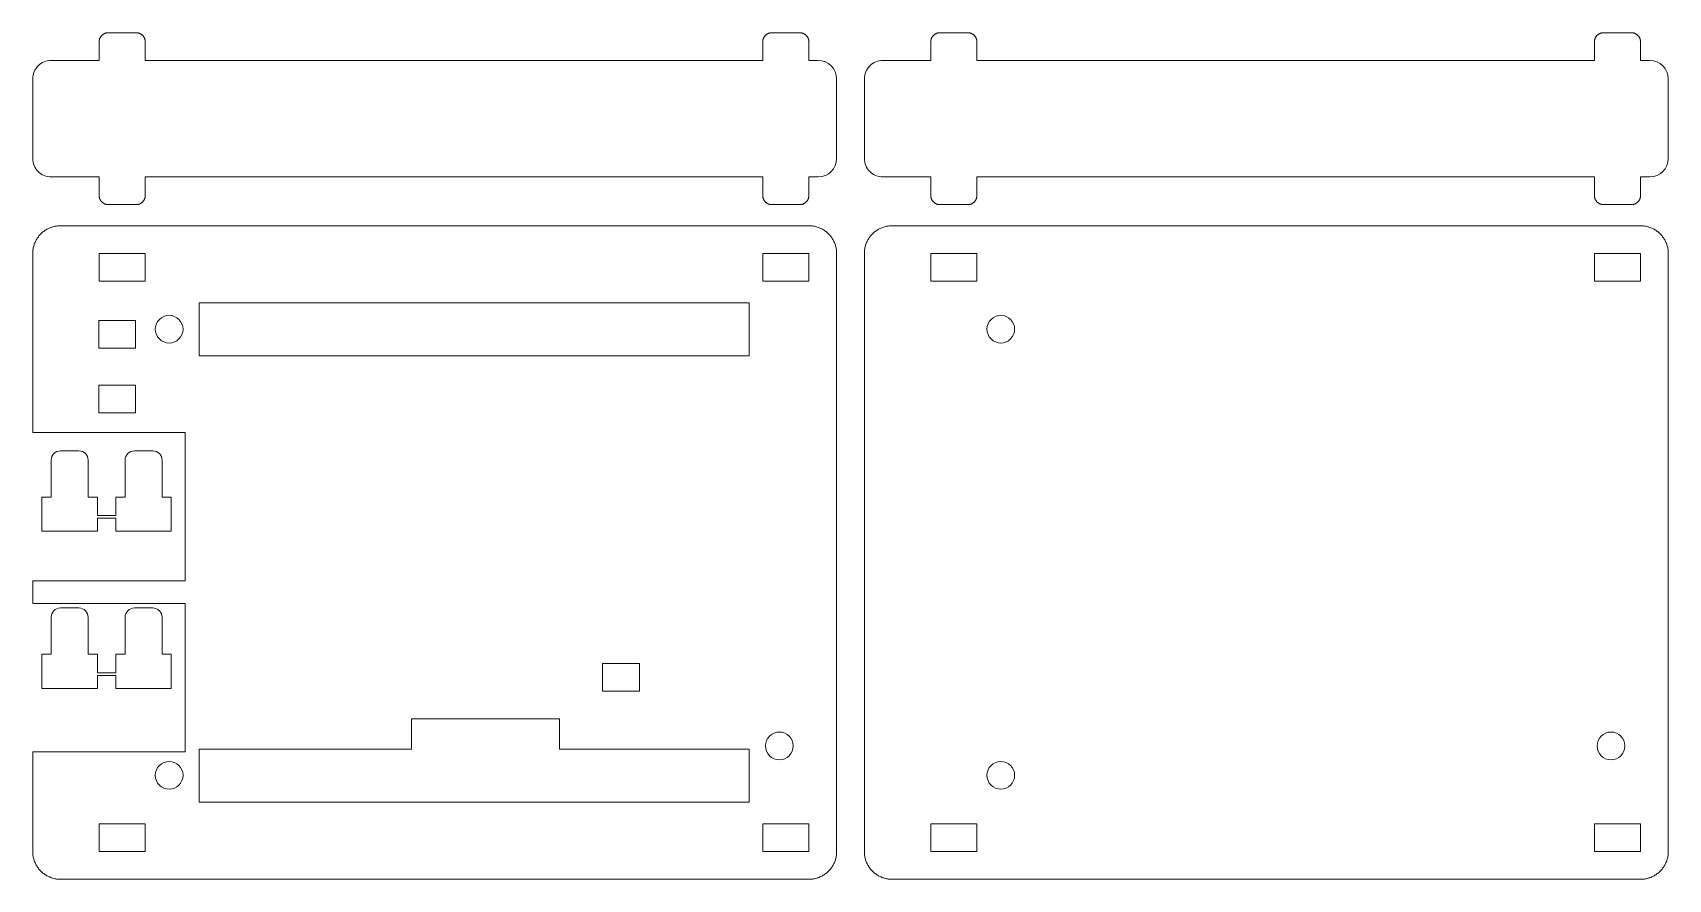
# Model space of a CAD drawing. Header units: millimetres. Extents: x 0 to 177, y 0 to 92.
import ezdxf

# ---------------------------------------------------------------- set-up
doc = ezdxf.new("R2010")
doc.units = ezdxf.units.MM
doc.header["$MEASUREMENT"] = 0
doc.layers.add('layer 1', color=7, linetype='Continuous')

msp = doc.modelspace()

# ---------------------------------------------------------------- linework, layer by layer
at = {"layer": 'layer 1', "lineweight": 9}
for points in [[(7.1842, 90.5762), (7.1842, 90.5762), (7.1836, 90.5421), (7.1836, 90.5421)], [(7.1836, 90.5421), (7.1836, 90.5421), (7.1836, 88.5421), (7.1836, 88.5421)], [(7.186, 90.6103), (7.186, 90.6103), (7.1842, 90.5762), (7.1842, 90.5762)], [(7.1889, 90.6444), (7.1889, 90.6444), (7.186, 90.6103), (7.186, 90.6103)], [(7.193, 90.6783), (7.193, 90.6783), (7.1889, 90.6444), (7.1889, 90.6444)], [(7.1982, 90.712), (7.1982, 90.712), (7.193, 90.6783), (7.193, 90.6783)], [(7.2046, 90.7456), (7.2046, 90.7456), (7.1982, 90.712), (7.1982, 90.712)], [(7.2121, 90.7789), (7.2121, 90.7789), (7.2046, 90.7456), (7.2046, 90.7456)], [(7.2207, 90.8119), (7.2207, 90.8119), (7.2121, 90.7789), (7.2121, 90.7789)], [(7.2305, 90.8446), (7.2305, 90.8446), (7.2207, 90.8119), (7.2207, 90.8119)], [(7.2414, 90.877), (7.2414, 90.877), (7.2305, 90.8446), (7.2305, 90.8446)], [(7.2534, 90.909), (7.2534, 90.909), (7.2414, 90.877), (7.2414, 90.877)], [(7.2664, 90.9405), (7.2664, 90.9405), (7.2534, 90.909), (7.2534, 90.909)], [(7.2806, 90.9716), (7.2806, 90.9716), (7.2664, 90.9405), (7.2664, 90.9405)], [(7.2958, 91.0022), (7.2958, 91.0022), (7.2806, 90.9716), (7.2806, 90.9716)], [(7.312, 91.0322), (7.312, 91.0322), (7.2958, 91.0022), (7.2958, 91.0022)], [(7.3292, 91.0617), (7.3292, 91.0617), (7.312, 91.0322), (7.312, 91.0322)], [(7.3475, 91.0906), (7.3475, 91.0906), (7.3292, 91.0617), (7.3292, 91.0617)], [(7.3667, 91.1188), (7.3667, 91.1188), (7.3475, 91.0906), (7.3475, 91.0906)], [(7.3868, 91.1463), (7.3868, 91.1463), (7.3667, 91.1188), (7.3667, 91.1188)], [(7.4079, 91.1732), (7.4079, 91.1732), (7.3868, 91.1463), (7.3868, 91.1463)], [(7.4299, 91.1993), (7.4299, 91.1993), (7.4079, 91.1732), (7.4079, 91.1732)], [(7.4528, 91.2247), (7.4528, 91.2247), (7.4299, 91.1993), (7.4299, 91.1993)], [(7.4765, 91.2492), (7.4765, 91.2492), (7.4528, 91.2247), (7.4528, 91.2247)], [(7.5011, 91.2729), (7.5011, 91.2729), (7.4765, 91.2492), (7.4765, 91.2492)], [(7.5264, 91.2958), (7.5264, 91.2958), (7.5011, 91.2729), (7.5011, 91.2729)], [(7.5526, 91.3178), (7.5526, 91.3178), (7.5264, 91.2958), (7.5264, 91.2958)], [(7.5794, 91.3389), (7.5794, 91.3389), (7.5526, 91.3178), (7.5526, 91.3178)], [(7.607, 91.3591), (7.607, 91.3591), (7.5794, 91.3389), (7.5794, 91.3389)], [(7.6352, 91.3783), (7.6352, 91.3783), (7.607, 91.3591), (7.607, 91.3591)], [(7.6641, 91.3965), (7.6641, 91.3965), (7.6352, 91.3783), (7.6352, 91.3783)], [(7.6935, 91.4138), (7.6935, 91.4138), (7.6641, 91.3965), (7.6641, 91.3965)], [(7.7236, 91.43), (7.7236, 91.43), (7.6935, 91.4138), (7.6935, 91.4138)], [(7.7542, 91.4452), (7.7542, 91.4452), (7.7236, 91.43), (7.7236, 91.43)], [(7.7852, 91.4593), (7.7852, 91.4593), (7.7542, 91.4452), (7.7542, 91.4452)], [(7.8168, 91.4724), (7.8168, 91.4724), (7.7852, 91.4593), (7.7852, 91.4593)], [(7.8488, 91.4844), (7.8488, 91.4844), (7.8168, 91.4724), (7.8168, 91.4724)], [(7.8811, 91.4952), (7.8811, 91.4952), (7.8488, 91.4844), (7.8488, 91.4844)], [(7.9138, 91.505), (7.9138, 91.505), (7.8811, 91.4952), (7.8811, 91.4952)], [(7.9469, 91.5137), (7.9469, 91.5137), (7.9138, 91.505), (7.9138, 91.505)], [(7.9802, 91.5212), (7.9802, 91.5212), (7.9469, 91.5137), (7.9469, 91.5137)], [(8.0137, 91.5276), (8.0137, 91.5276), (7.9802, 91.5212), (7.9802, 91.5212)], [(8.0475, 91.5328), (8.0475, 91.5328), (8.0137, 91.5276), (8.0137, 91.5276)], [(8.0814, 91.5369), (8.0814, 91.5369), (8.0475, 91.5328), (8.0475, 91.5328)], [(8.1154, 91.5398), (8.1154, 91.5398), (8.0814, 91.5369), (8.0814, 91.5369)], [(8.1495, 91.5415), (8.1495, 91.5415), (8.1154, 91.5398), (8.1154, 91.5398)], [(8.1836, 91.5421), (8.1836, 91.5421), (8.1495, 91.5415), (8.1495, 91.5415)], [(11.1836, 91.5421), (11.1836, 91.5421), (8.1836, 91.5421), (8.1836, 91.5421)], [(11.2178, 91.5415), (11.2178, 91.5415), (11.1836, 91.5421), (11.1836, 91.5421)], [(11.2519, 91.5398), (11.2519, 91.5398), (11.2178, 91.5415), (11.2178, 91.5415)], [(11.2859, 91.5369), (11.2859, 91.5369), (11.2519, 91.5398), (11.2519, 91.5398)], [(11.3198, 91.5328), (11.3198, 91.5328), (11.2859, 91.5369), (11.2859, 91.5369)], [(11.3535, 91.5276), (11.3535, 91.5276), (11.3198, 91.5328), (11.3198, 91.5328)], [(11.3871, 91.5212), (11.3871, 91.5212), (11.3535, 91.5276), (11.3535, 91.5276)], [(11.4204, 91.5137), (11.4204, 91.5137), (11.3871, 91.5212), (11.3871, 91.5212)], [(11.4534, 91.505), (11.4534, 91.505), (11.4204, 91.5137), (11.4204, 91.5137)], [(11.4862, 91.4952), (11.4862, 91.4952), (11.4534, 91.505), (11.4534, 91.505)], [(11.5185, 91.4844), (11.5185, 91.4844), (11.4862, 91.4952), (11.4862, 91.4952)], [(11.5505, 91.4724), (11.5505, 91.4724), (11.5185, 91.4844), (11.5185, 91.4844)], [(11.582, 91.4593), (11.582, 91.4593), (11.5505, 91.4724), (11.5505, 91.4724)], [(11.6131, 91.4452), (11.6131, 91.4452), (11.582, 91.4593), (11.582, 91.4593)], [(11.6437, 91.43), (11.6437, 91.43), (11.6131, 91.4452), (11.6131, 91.4452)], [(11.6737, 91.4138), (11.6737, 91.4138), (11.6437, 91.43), (11.6437, 91.43)], [(11.7032, 91.3965), (11.7032, 91.3965), (11.6737, 91.4138), (11.6737, 91.4138)], [(11.7321, 91.3783), (11.7321, 91.3783), (11.7032, 91.3965), (11.7032, 91.3965)], [(11.7603, 91.3591), (11.7603, 91.3591), (11.7321, 91.3783), (11.7321, 91.3783)], [(11.7879, 91.3389), (11.7879, 91.3389), (11.7603, 91.3591), (11.7603, 91.3591)], [(11.8147, 91.3178), (11.8147, 91.3178), (11.7879, 91.3389), (11.7879, 91.3389)], [(11.8408, 91.2958), (11.8408, 91.2958), (11.8147, 91.3178), (11.8147, 91.3178)], [(11.8662, 91.2729), (11.8662, 91.2729), (11.8408, 91.2958), (11.8408, 91.2958)], [(11.8907, 91.2492), (11.8907, 91.2492), (11.8662, 91.2729), (11.8662, 91.2729)], [(11.9145, 91.2247), (11.9145, 91.2247), (11.8907, 91.2492), (11.8907, 91.2492)], [(11.9374, 91.1993), (11.9374, 91.1993), (11.9145, 91.2247), (11.9145, 91.2247)], [(11.9594, 91.1732), (11.9594, 91.1732), (11.9374, 91.1993), (11.9374, 91.1993)], [(11.9804, 91.1463), (11.9804, 91.1463), (11.9594, 91.1732), (11.9594, 91.1732)], [(12.0006, 91.1188), (12.0006, 91.1188), (11.9804, 91.1463), (11.9804, 91.1463)], [(12.0198, 91.0906), (12.0198, 91.0906), (12.0006, 91.1188), (12.0006, 91.1188)], [(12.0381, 91.0617), (12.0381, 91.0617), (12.0198, 91.0906), (12.0198, 91.0906)], [(12.0553, 91.0322), (12.0553, 91.0322), (12.0381, 91.0617), (12.0381, 91.0617)], [(12.0715, 91.0022), (12.0715, 91.0022), (12.0553, 91.0322), (12.0553, 91.0322)], [(12.0867, 90.9716), (12.0867, 90.9716), (12.0715, 91.0022), (12.0715, 91.0022)], [(12.1009, 90.9405), (12.1009, 90.9405), (12.0867, 90.9716), (12.0867, 90.9716)], [(12.1139, 90.909), (12.1139, 90.909), (12.1009, 90.9405), (12.1009, 90.9405)], [(12.1259, 90.877), (12.1259, 90.877), (12.1139, 90.909), (12.1139, 90.909)], [(12.1368, 90.8446), (12.1368, 90.8446), (12.1259, 90.877), (12.1259, 90.877)], [(12.1466, 90.8119), (12.1466, 90.8119), (12.1368, 90.8446), (12.1368, 90.8446)], [(12.1552, 90.7789), (12.1552, 90.7789), (12.1466, 90.8119), (12.1466, 90.8119)], [(12.1627, 90.7456), (12.1627, 90.7456), (12.1552, 90.7789), (12.1552, 90.7789)], [(12.1691, 90.712), (12.1691, 90.712), (12.1627, 90.7456), (12.1627, 90.7456)], [(12.1743, 90.6783), (12.1743, 90.6783), (12.1691, 90.712), (12.1691, 90.712)], [(12.1784, 90.6444), (12.1784, 90.6444), (12.1743, 90.6783), (12.1743, 90.6783)], [(12.1813, 90.6103), (12.1813, 90.6103), (12.1784, 90.6444), (12.1784, 90.6444)], [(12.1831, 90.5762), (12.1831, 90.5762), (12.1813, 90.6103), (12.1813, 90.6103)], [(12.1836, 90.5421), (12.1836, 90.5421), (12.1831, 90.5762), (12.1831, 90.5762)], [(12.1836, 88.5421), (12.1836, 88.5421), (12.1836, 90.5421), (12.1836, 90.5421)], [(79.0006, 90.5762), (79.0006, 90.5762), (79, 90.5421), (79, 90.5421)], [(79, 90.5421), (79, 90.5421), (79, 88.5421), (79, 88.5421)], [(79.0024, 90.6103), (79.0024, 90.6103), (79.0006, 90.5762), (79.0006, 90.5762)], [(79.0053, 90.6444), (79.0053, 90.6444), (79.0024, 90.6103), (79.0024, 90.6103)], [(79.0094, 90.6783), (79.0094, 90.6783), (79.0053, 90.6444), (79.0053, 90.6444)], [(79.0146, 90.712), (79.0146, 90.712), (79.0094, 90.6783), (79.0094, 90.6783)], [(79.021, 90.7456), (79.021, 90.7456), (79.0146, 90.712), (79.0146, 90.712)], [(79.0285, 90.7789), (79.0285, 90.7789), (79.021, 90.7456), (79.021, 90.7456)], [(79.0371, 90.8119), (79.0371, 90.8119), (79.0285, 90.7789), (79.0285, 90.7789)], [(79.0469, 90.8446), (79.0469, 90.8446), (79.0371, 90.8119), (79.0371, 90.8119)], [(79.0578, 90.877), (79.0578, 90.877), (79.0469, 90.8446), (79.0469, 90.8446)], [(79.0698, 90.909), (79.0698, 90.909), (79.0578, 90.877), (79.0578, 90.877)], [(79.0828, 90.9405), (79.0828, 90.9405), (79.0698, 90.909), (79.0698, 90.909)], [(79.097, 90.9716), (79.097, 90.9716), (79.0828, 90.9405), (79.0828, 90.9405)], [(79.1122, 91.0022), (79.1122, 91.0022), (79.097, 90.9716), (79.097, 90.9716)], [(79.1284, 91.0322), (79.1284, 91.0322), (79.1122, 91.0022), (79.1122, 91.0022)], [(79.1456, 91.0617), (79.1456, 91.0617), (79.1284, 91.0322), (79.1284, 91.0322)], [(79.1639, 91.0906), (79.1639, 91.0906), (79.1456, 91.0617), (79.1456, 91.0617)], [(79.1831, 91.1188), (79.1831, 91.1188), (79.1639, 91.0906), (79.1639, 91.0906)], [(79.2032, 91.1463), (79.2032, 91.1463), (79.1831, 91.1188), (79.1831, 91.1188)], [(79.2243, 91.1732), (79.2243, 91.1732), (79.2032, 91.1463), (79.2032, 91.1463)], [(79.2463, 91.1993), (79.2463, 91.1993), (79.2243, 91.1732), (79.2243, 91.1732)], [(79.2692, 91.2247), (79.2692, 91.2247), (79.2463, 91.1993), (79.2463, 91.1993)], [(79.2929, 91.2492), (79.2929, 91.2492), (79.2692, 91.2247), (79.2692, 91.2247)], [(79.3175, 91.2729), (79.3175, 91.2729), (79.2929, 91.2492), (79.2929, 91.2492)], [(79.3428, 91.2958), (79.3428, 91.2958), (79.3175, 91.2729), (79.3175, 91.2729)], [(79.369, 91.3178), (79.369, 91.3178), (79.3428, 91.2958), (79.3428, 91.2958)], [(79.3958, 91.3389), (79.3958, 91.3389), (79.369, 91.3178), (79.369, 91.3178)], [(79.4234, 91.3591), (79.4234, 91.3591), (79.3958, 91.3389), (79.3958, 91.3389)], [(79.4516, 91.3783), (79.4516, 91.3783), (79.4234, 91.3591), (79.4234, 91.3591)], [(79.4805, 91.3965), (79.4805, 91.3965), (79.4516, 91.3783), (79.4516, 91.3783)], [(79.5099, 91.4138), (79.5099, 91.4138), (79.4805, 91.3965), (79.4805, 91.3965)], [(79.54, 91.43), (79.54, 91.43), (79.5099, 91.4138), (79.5099, 91.4138)], [(79.5706, 91.4452), (79.5706, 91.4452), (79.54, 91.43), (79.54, 91.43)], [(79.6016, 91.4593), (79.6016, 91.4593), (79.5706, 91.4452), (79.5706, 91.4452)], [(79.6332, 91.4724), (79.6332, 91.4724), (79.6016, 91.4593), (79.6016, 91.4593)], [(79.6652, 91.4844), (79.6652, 91.4844), (79.6332, 91.4724), (79.6332, 91.4724)], [(79.6975, 91.4952), (79.6975, 91.4952), (79.6652, 91.4844), (79.6652, 91.4844)], [(79.7303, 91.505), (79.7303, 91.505), (79.6975, 91.4952), (79.6975, 91.4952)], [(79.7633, 91.5137), (79.7633, 91.5137), (79.7303, 91.505), (79.7303, 91.505)], [(79.7966, 91.5212), (79.7966, 91.5212), (79.7633, 91.5137), (79.7633, 91.5137)], [(79.8301, 91.5276), (79.8301, 91.5276), (79.7966, 91.5212), (79.7966, 91.5212)], [(79.8639, 91.5328), (79.8639, 91.5328), (79.8301, 91.5276), (79.8301, 91.5276)], [(79.8978, 91.5369), (79.8978, 91.5369), (79.8639, 91.5328), (79.8639, 91.5328)], [(79.9318, 91.5398), (79.9318, 91.5398), (79.8978, 91.5369), (79.8978, 91.5369)], [(79.9659, 91.5415), (79.9659, 91.5415), (79.9318, 91.5398), (79.9318, 91.5398)], [(80, 91.5421), (80, 91.5421), (79.9659, 91.5415), (79.9659, 91.5415)], [(83, 91.5421), (83, 91.5421), (80, 91.5421), (80, 91.5421)], [(83.0342, 91.5415), (83.0342, 91.5415), (83, 91.5421), (83, 91.5421)], [(83.0683, 91.5398), (83.0683, 91.5398), (83.0342, 91.5415), (83.0342, 91.5415)], [(83.1023, 91.5369), (83.1023, 91.5369), (83.0683, 91.5398), (83.0683, 91.5398)], [(83.1362, 91.5328), (83.1362, 91.5328), (83.1023, 91.5369), (83.1023, 91.5369)], [(83.17, 91.5276), (83.17, 91.5276), (83.1362, 91.5328), (83.1362, 91.5328)], [(83.2035, 91.5212), (83.2035, 91.5212), (83.17, 91.5276), (83.17, 91.5276)], [(83.2368, 91.5137), (83.2368, 91.5137), (83.2035, 91.5212), (83.2035, 91.5212)], [(83.2698, 91.505), (83.2698, 91.505), (83.2368, 91.5137), (83.2368, 91.5137)], [(83.3026, 91.4952), (83.3026, 91.4952), (83.2698, 91.505), (83.2698, 91.505)], [(83.3349, 91.4844), (83.3349, 91.4844), (83.3026, 91.4952), (83.3026, 91.4952)], [(83.3669, 91.4724), (83.3669, 91.4724), (83.3349, 91.4844), (83.3349, 91.4844)], [(83.3985, 91.4593), (83.3985, 91.4593), (83.3669, 91.4724), (83.3669, 91.4724)], [(83.4295, 91.4452), (83.4295, 91.4452), (83.3985, 91.4593), (83.3985, 91.4593)], [(83.4601, 91.43), (83.4601, 91.43), (83.4295, 91.4452), (83.4295, 91.4452)], [(83.4902, 91.4138), (83.4902, 91.4138), (83.4601, 91.43), (83.4601, 91.43)], [(83.5196, 91.3965), (83.5196, 91.3965), (83.4902, 91.4138), (83.4902, 91.4138)], [(83.5485, 91.3783), (83.5485, 91.3783), (83.5196, 91.3965), (83.5196, 91.3965)], [(83.5767, 91.3591), (83.5767, 91.3591), (83.5485, 91.3783), (83.5485, 91.3783)], [(83.6043, 91.3389), (83.6043, 91.3389), (83.5767, 91.3591), (83.5767, 91.3591)], [(83.6311, 91.3178), (83.6311, 91.3178), (83.6043, 91.3389), (83.6043, 91.3389)], [(83.6573, 91.2958), (83.6573, 91.2958), (83.6311, 91.3178), (83.6311, 91.3178)], [(83.6826, 91.2729), (83.6826, 91.2729), (83.6573, 91.2958), (83.6573, 91.2958)], [(83.7072, 91.2492), (83.7072, 91.2492), (83.6826, 91.2729), (83.6826, 91.2729)], [(83.7309, 91.2247), (83.7309, 91.2247), (83.7072, 91.2492), (83.7072, 91.2492)], [(83.7538, 91.1993), (83.7538, 91.1993), (83.7309, 91.2247), (83.7309, 91.2247)], [(83.7758, 91.1732), (83.7758, 91.1732), (83.7538, 91.1993), (83.7538, 91.1993)], [(83.7969, 91.1463), (83.7969, 91.1463), (83.7758, 91.1732), (83.7758, 91.1732)], [(83.817, 91.1188), (83.817, 91.1188), (83.7969, 91.1463), (83.7969, 91.1463)], [(83.8362, 91.0906), (83.8362, 91.0906), (83.817, 91.1188), (83.817, 91.1188)], [(83.8545, 91.0617), (83.8545, 91.0617), (83.8362, 91.0906), (83.8362, 91.0906)], [(83.8717, 91.0322), (83.8717, 91.0322), (83.8545, 91.0617), (83.8545, 91.0617)], [(83.8879, 91.0022), (83.8879, 91.0022), (83.8717, 91.0322), (83.8717, 91.0322)], [(83.9031, 90.9716), (83.9031, 90.9716), (83.8879, 91.0022), (83.8879, 91.0022)], [(83.9173, 90.9405), (83.9173, 90.9405), (83.9031, 90.9716), (83.9031, 90.9716)], [(83.9303, 90.909), (83.9303, 90.909), (83.9173, 90.9405), (83.9173, 90.9405)], [(83.9423, 90.877), (83.9423, 90.877), (83.9303, 90.909), (83.9303, 90.909)], [(83.9532, 90.8446), (83.9532, 90.8446), (83.9423, 90.877), (83.9423, 90.877)], [(83.963, 90.8119), (83.963, 90.8119), (83.9532, 90.8446), (83.9532, 90.8446)], [(83.9716, 90.7789), (83.9716, 90.7789), (83.963, 90.8119), (83.963, 90.8119)], [(83.9791, 90.7456), (83.9791, 90.7456), (83.9716, 90.7789), (83.9716, 90.7789)], [(83.9855, 90.712), (83.9855, 90.712), (83.9791, 90.7456), (83.9791, 90.7456)], [(83.9907, 90.6783), (83.9907, 90.6783), (83.9855, 90.712), (83.9855, 90.712)], [(83.9948, 90.6444), (83.9948, 90.6444), (83.9907, 90.6783), (83.9907, 90.6783)], [(83.9977, 90.6103), (83.9977, 90.6103), (83.9948, 90.6444), (83.9948, 90.6444)], [(83.9995, 90.5762), (83.9995, 90.5762), (83.9977, 90.6103), (83.9977, 90.6103)], [(84, 90.5421), (84, 90.5421), (83.9995, 90.5762), (83.9995, 90.5762)], [(84, 88.5421), (84, 88.5421), (84, 90.5421), (84, 90.5421)], [(97.184, 90.5762), (97.184, 90.5762), (97.1834, 90.5421), (97.1834, 90.5421)], [(97.1834, 90.5421), (97.1834, 90.5421), (97.1834, 90.5421), (97.1834, 90.5421)], [(97.1834, 90.5421), (97.1834, 90.5421), (97.1834, 88.5421), (97.1834, 88.5421)], [(97.1858, 90.6103), (97.1858, 90.6103), (97.184, 90.5762), (97.184, 90.5762)], [(97.184, 90.5762), (97.184, 90.5762), (97.184, 90.5762), (97.184, 90.5762)], [(97.1887, 90.6444), (97.1887, 90.6444), (97.1858, 90.6103), (97.1858, 90.6103)], [(97.1858, 90.6103), (97.1858, 90.6103), (97.1858, 90.6103), (97.1858, 90.6103)], [(97.1928, 90.6783), (97.1928, 90.6783), (97.1887, 90.6444), (97.1887, 90.6444)], [(97.1887, 90.6444), (97.1887, 90.6444), (97.1887, 90.6444), (97.1887, 90.6444)], [(97.198, 90.712), (97.198, 90.712), (97.1928, 90.6783), (97.1928, 90.6783)], [(97.1928, 90.6783), (97.1928, 90.6783), (97.1928, 90.6783), (97.1928, 90.6783)], [(97.2044, 90.7456), (97.2044, 90.7456), (97.198, 90.712), (97.198, 90.712)], [(97.198, 90.712), (97.198, 90.712), (97.198, 90.712), (97.198, 90.712)], [(97.2119, 90.7789), (97.2119, 90.7789), (97.2044, 90.7456), (97.2044, 90.7456)], [(97.2044, 90.7456), (97.2044, 90.7456), (97.2044, 90.7456), (97.2044, 90.7456)], [(97.2205, 90.8119), (97.2205, 90.8119), (97.2119, 90.7789), (97.2119, 90.7789)], [(97.2119, 90.7789), (97.2119, 90.7789), (97.2119, 90.7789), (97.2119, 90.7789)], [(97.2303, 90.8446), (97.2303, 90.8446), (97.2205, 90.8119), (97.2205, 90.8119)], [(97.2205, 90.8119), (97.2205, 90.8119), (97.2205, 90.8119), (97.2205, 90.8119)], [(97.2412, 90.877), (97.2412, 90.877), (97.2303, 90.8446), (97.2303, 90.8446)], [(97.2303, 90.8446), (97.2303, 90.8446), (97.2303, 90.8446), (97.2303, 90.8446)], [(97.2532, 90.909), (97.2532, 90.909), (97.2412, 90.877), (97.2412, 90.877)], [(97.2412, 90.877), (97.2412, 90.877), (97.2412, 90.877), (97.2412, 90.877)], [(97.2662, 90.9405), (97.2662, 90.9405), (97.2532, 90.909), (97.2532, 90.909)], [(97.2532, 90.909), (97.2532, 90.909), (97.2532, 90.909), (97.2532, 90.909)], [(97.2804, 90.9716), (97.2804, 90.9716), (97.2662, 90.9405), (97.2662, 90.9405)], [(97.2662, 90.9405), (97.2662, 90.9405), (97.2662, 90.9405), (97.2662, 90.9405)], [(97.2956, 91.0022), (97.2956, 91.0022), (97.2804, 90.9716), (97.2804, 90.9716)], [(97.2804, 90.9716), (97.2804, 90.9716), (97.2804, 90.9716), (97.2804, 90.9716)], [(97.3118, 91.0322), (97.3118, 91.0322), (97.2956, 91.0022), (97.2956, 91.0022)], [(97.2956, 91.0022), (97.2956, 91.0022), (97.2956, 91.0022), (97.2956, 91.0022)], [(97.329, 91.0617), (97.329, 91.0617), (97.3118, 91.0322), (97.3118, 91.0322)], [(97.3118, 91.0322), (97.3118, 91.0322), (97.3118, 91.0322), (97.3118, 91.0322)], [(97.3473, 91.0906), (97.3473, 91.0906), (97.329, 91.0617), (97.329, 91.0617)], [(97.329, 91.0617), (97.329, 91.0617), (97.329, 91.0617), (97.329, 91.0617)], [(97.3665, 91.1188), (97.3665, 91.1188), (97.3473, 91.0906), (97.3473, 91.0906)], [(97.3473, 91.0906), (97.3473, 91.0906), (97.3473, 91.0906), (97.3473, 91.0906)], [(97.3866, 91.1463), (97.3866, 91.1463), (97.3665, 91.1188), (97.3665, 91.1188)], [(97.3665, 91.1188), (97.3665, 91.1188), (97.3665, 91.1188), (97.3665, 91.1188)], [(97.4077, 91.1732), (97.4077, 91.1732), (97.3866, 91.1463), (97.3866, 91.1463)], [(97.3866, 91.1463), (97.3866, 91.1463), (97.3866, 91.1463), (97.3866, 91.1463)], [(97.4297, 91.1993), (97.4297, 91.1993), (97.4077, 91.1732), (97.4077, 91.1732)], [(97.4077, 91.1732), (97.4077, 91.1732), (97.4077, 91.1732), (97.4077, 91.1732)], [(97.4526, 91.2247), (97.4526, 91.2247), (97.4297, 91.1993), (97.4297, 91.1993)], [(97.4297, 91.1993), (97.4297, 91.1993), (97.4297, 91.1993), (97.4297, 91.1993)], [(97.4763, 91.2492), (97.4763, 91.2492), (97.4526, 91.2247), (97.4526, 91.2247)], [(97.4526, 91.2247), (97.4526, 91.2247), (97.4526, 91.2247), (97.4526, 91.2247)], [(97.5009, 91.2729), (97.5009, 91.2729), (97.4763, 91.2492), (97.4763, 91.2492)], [(97.4763, 91.2492), (97.4763, 91.2492), (97.4763, 91.2492), (97.4763, 91.2492)], [(97.5262, 91.2958), (97.5262, 91.2958), (97.5009, 91.2729), (97.5009, 91.2729)], [(97.5009, 91.2729), (97.5009, 91.2729), (97.5009, 91.2729), (97.5009, 91.2729)], [(97.5524, 91.3178), (97.5524, 91.3178), (97.5262, 91.2958), (97.5262, 91.2958)], [(97.5262, 91.2958), (97.5262, 91.2958), (97.5262, 91.2958), (97.5262, 91.2958)], [(97.5792, 91.3389), (97.5792, 91.3389), (97.5524, 91.3178), (97.5524, 91.3178)], [(97.5524, 91.3178), (97.5524, 91.3178), (97.5524, 91.3178), (97.5524, 91.3178)], [(97.6068, 91.3591), (97.6068, 91.3591), (97.5792, 91.3389), (97.5792, 91.3389)], [(97.5792, 91.3389), (97.5792, 91.3389), (97.5792, 91.3389), (97.5792, 91.3389)], [(97.635, 91.3783), (97.635, 91.3783), (97.6068, 91.3591), (97.6068, 91.3591)], [(97.6068, 91.3591), (97.6068, 91.3591), (97.6068, 91.3591), (97.6068, 91.3591)], [(97.6639, 91.3965), (97.6639, 91.3965), (97.635, 91.3783), (97.635, 91.3783)], [(97.635, 91.3783), (97.635, 91.3783), (97.635, 91.3783), (97.635, 91.3783)], [(97.6933, 91.4138), (97.6933, 91.4138), (97.6639, 91.3965), (97.6639, 91.3965)], [(97.6639, 91.3965), (97.6639, 91.3965), (97.6639, 91.3965), (97.6639, 91.3965)], [(97.7234, 91.43), (97.7234, 91.43), (97.6933, 91.4138), (97.6933, 91.4138)], [(97.6933, 91.4138), (97.6933, 91.4138), (97.6933, 91.4138), (97.6933, 91.4138)], [(97.754, 91.4452), (97.754, 91.4452), (97.7234, 91.43), (97.7234, 91.43)], [(97.7234, 91.43), (97.7234, 91.43), (97.7234, 91.43), (97.7234, 91.43)], [(97.785, 91.4593), (97.785, 91.4593), (97.754, 91.4452), (97.754, 91.4452)], [(97.754, 91.4452), (97.754, 91.4452), (97.754, 91.4452), (97.754, 91.4452)], [(97.8166, 91.4724), (97.8166, 91.4724), (97.785, 91.4593), (97.785, 91.4593)], [(97.785, 91.4593), (97.785, 91.4593), (97.785, 91.4593), (97.785, 91.4593)], [(97.8486, 91.4844), (97.8486, 91.4844), (97.8166, 91.4724), (97.8166, 91.4724)], [(97.8166, 91.4724), (97.8166, 91.4724), (97.8166, 91.4724), (97.8166, 91.4724)], [(97.8809, 91.4952), (97.8809, 91.4952), (97.8486, 91.4844), (97.8486, 91.4844)], [(97.8486, 91.4844), (97.8486, 91.4844), (97.8486, 91.4844), (97.8486, 91.4844)], [(97.9136, 91.505), (97.9136, 91.505), (97.8809, 91.4952), (97.8809, 91.4952)], [(97.8809, 91.4952), (97.8809, 91.4952), (97.8809, 91.4952), (97.8809, 91.4952)], [(97.9467, 91.5137), (97.9467, 91.5137), (97.9136, 91.505), (97.9136, 91.505)], [(97.9136, 91.505), (97.9136, 91.505), (97.9136, 91.505), (97.9136, 91.505)], [(97.98, 91.5212), (97.98, 91.5212), (97.9467, 91.5137), (97.9467, 91.5137)], [(97.9467, 91.5137), (97.9467, 91.5137), (97.9467, 91.5137), (97.9467, 91.5137)], [(98.0135, 91.5276), (98.0135, 91.5276), (97.98, 91.5212), (97.98, 91.5212)], [(97.98, 91.5212), (97.98, 91.5212), (97.98, 91.5212), (97.98, 91.5212)], [(98.0473, 91.5328), (98.0473, 91.5328), (98.0135, 91.5276), (98.0135, 91.5276)], [(98.0135, 91.5276), (98.0135, 91.5276), (98.0135, 91.5276), (98.0135, 91.5276)], [(98.0812, 91.5369), (98.0812, 91.5369), (98.0473, 91.5328), (98.0473, 91.5328)], [(98.0473, 91.5328), (98.0473, 91.5328), (98.0473, 91.5328), (98.0473, 91.5328)], [(98.1152, 91.5398), (98.1152, 91.5398), (98.0812, 91.5369), (98.0812, 91.5369)], [(98.0812, 91.5369), (98.0812, 91.5369), (98.0812, 91.5369), (98.0812, 91.5369)], [(98.1493, 91.5415), (98.1493, 91.5415), (98.1152, 91.5398), (98.1152, 91.5398)], [(98.1152, 91.5398), (98.1152, 91.5398), (98.1152, 91.5398), (98.1152, 91.5398)], [(98.1834, 91.5421), (98.1834, 91.5421), (98.1493, 91.5415), (98.1493, 91.5415)], [(98.1493, 91.5415), (98.1493, 91.5415), (98.1493, 91.5415), (98.1493, 91.5415)], [(101.1834, 91.5421), (101.1834, 91.5421), (98.1834, 91.5421), (98.1834, 91.5421)], [(98.1834, 91.5421), (98.1834, 91.5421), (98.1834, 91.5421), (98.1834, 91.5421)], [(101.2176, 91.5415), (101.2176, 91.5415), (101.1834, 91.5421), (101.1834, 91.5421)], [(101.1834, 91.5421), (101.1834, 91.5421), (101.1834, 91.5421), (101.1834, 91.5421)], [(101.2517, 91.5398), (101.2517, 91.5398), (101.2176, 91.5415), (101.2176, 91.5415)], [(101.2857, 91.5369), (101.2857, 91.5369), (101.2517, 91.5398), (101.2517, 91.5398)], [(101.3196, 91.5328), (101.3196, 91.5328), (101.2857, 91.5369), (101.2857, 91.5369)], [(101.3533, 91.5276), (101.3533, 91.5276), (101.3196, 91.5328), (101.3196, 91.5328)], [(101.3869, 91.5212), (101.3869, 91.5212), (101.3533, 91.5276), (101.3533, 91.5276)], [(101.4202, 91.5137), (101.4202, 91.5137), (101.3869, 91.5212), (101.3869, 91.5212)], [(101.4532, 91.505), (101.4532, 91.505), (101.4202, 91.5137), (101.4202, 91.5137)], [(101.486, 91.4952), (101.486, 91.4952), (101.4532, 91.505), (101.4532, 91.505)], [(101.5183, 91.4844), (101.5183, 91.4844), (101.486, 91.4952), (101.486, 91.4952)], [(101.5503, 91.4724), (101.5503, 91.4724), (101.5183, 91.4844), (101.5183, 91.4844)], [(101.5818, 91.4593), (101.5818, 91.4593), (101.5503, 91.4724), (101.5503, 91.4724)], [(101.6129, 91.4452), (101.6129, 91.4452), (101.5818, 91.4593), (101.5818, 91.4593)], [(101.6435, 91.43), (101.6435, 91.43), (101.6129, 91.4452), (101.6129, 91.4452)], [(101.6735, 91.4138), (101.6735, 91.4138), (101.6435, 91.43), (101.6435, 91.43)], [(101.703, 91.3965), (101.703, 91.3965), (101.6735, 91.4138), (101.6735, 91.4138)], [(101.7319, 91.3783), (101.7319, 91.3783), (101.703, 91.3965), (101.703, 91.3965)], [(101.7601, 91.3591), (101.7601, 91.3591), (101.7319, 91.3783), (101.7319, 91.3783)], [(101.7877, 91.3389), (101.7877, 91.3389), (101.7601, 91.3591), (101.7601, 91.3591)], [(101.8145, 91.3178), (101.8145, 91.3178), (101.7877, 91.3389), (101.7877, 91.3389)], [(101.8406, 91.2958), (101.8406, 91.2958), (101.8145, 91.3178), (101.8145, 91.3178)], [(101.866, 91.2729), (101.866, 91.2729), (101.8406, 91.2958), (101.8406, 91.2958)], [(101.8905, 91.2492), (101.8905, 91.2492), (101.866, 91.2729), (101.866, 91.2729)], [(101.9143, 91.2247), (101.9143, 91.2247), (101.8905, 91.2492), (101.8905, 91.2492)], [(101.9372, 91.1993), (101.9372, 91.1993), (101.9143, 91.2247), (101.9143, 91.2247)], [(101.9592, 91.1732), (101.9592, 91.1732), (101.9372, 91.1993), (101.9372, 91.1993)], [(101.9802, 91.1463), (101.9802, 91.1463), (101.9592, 91.1732), (101.9592, 91.1732)], [(102.0004, 91.1188), (102.0004, 91.1188), (101.9802, 91.1463), (101.9802, 91.1463)], [(102.0196, 91.0906), (102.0196, 91.0906), (102.0004, 91.1188), (102.0004, 91.1188)], [(102.0379, 91.0617), (102.0379, 91.0617), (102.0196, 91.0906), (102.0196, 91.0906)], [(102.0551, 91.0322), (102.0551, 91.0322), (102.0379, 91.0617), (102.0379, 91.0617)], [(102.0713, 91.0022), (102.0713, 91.0022), (102.0551, 91.0322), (102.0551, 91.0322)], [(102.0865, 90.9716), (102.0865, 90.9716), (102.0713, 91.0022), (102.0713, 91.0022)], [(102.1007, 90.9405), (102.1007, 90.9405), (102.0865, 90.9716), (102.0865, 90.9716)], [(102.1137, 90.909), (102.1137, 90.909), (102.1007, 90.9405), (102.1007, 90.9405)], [(102.1257, 90.877), (102.1257, 90.877), (102.1137, 90.909), (102.1137, 90.909)], [(102.1366, 90.8446), (102.1366, 90.8446), (102.1257, 90.877), (102.1257, 90.877)], [(102.1464, 90.8119), (102.1464, 90.8119), (102.1366, 90.8446), (102.1366, 90.8446)], [(102.155, 90.7789), (102.155, 90.7789), (102.1464, 90.8119), (102.1464, 90.8119)], [(102.1625, 90.7456), (102.1625, 90.7456), (102.155, 90.7789), (102.155, 90.7789)], [(102.1689, 90.712), (102.1689, 90.712), (102.1625, 90.7456), (102.1625, 90.7456)], [(102.1741, 90.6783), (102.1741, 90.6783), (102.1689, 90.712), (102.1689, 90.712)], [(102.1782, 90.6444), (102.1782, 90.6444), (102.1741, 90.6783), (102.1741, 90.6783)], [(102.1811, 90.6103), (102.1811, 90.6103), (102.1782, 90.6444), (102.1782, 90.6444)], [(102.1829, 90.5762), (102.1829, 90.5762), (102.1811, 90.6103), (102.1811, 90.6103)], [(102.1834, 90.5421), (102.1834, 90.5421), (102.1829, 90.5762), (102.1829, 90.5762)], [(102.1834, 90.5421), (102.1834, 90.5421), (102.1834, 90.5421), (102.1834, 90.5421)], [(102.1834, 88.5421), (102.1834, 88.5421), (102.1834, 90.5421), (102.1834, 90.5421)], [(169.0004, 90.5762), (169.0004, 90.5762), (168.9998, 90.5421), (168.9998, 90.5421)], [(168.9998, 90.5421), (168.9998, 90.5421), (168.9998, 90.5421), (168.9998, 90.5421)], [(168.9998, 90.5421), (168.9998, 90.5421), (168.9998, 88.5421), (168.9998, 88.5421)], [(169.0022, 90.6103), (169.0022, 90.6103), (169.0004, 90.5762), (169.0004, 90.5762)], [(169.0004, 90.5762), (169.0004, 90.5762), (169.0004, 90.5762), (169.0004, 90.5762)], [(169.0051, 90.6444), (169.0051, 90.6444), (169.0022, 90.6103), (169.0022, 90.6103)], [(169.0022, 90.6103), (169.0022, 90.6103), (169.0022, 90.6103), (169.0022, 90.6103)], [(169.0092, 90.6783), (169.0092, 90.6783), (169.0051, 90.6444), (169.0051, 90.6444)], [(169.0051, 90.6444), (169.0051, 90.6444), (169.0051, 90.6444), (169.0051, 90.6444)], [(169.0144, 90.712), (169.0144, 90.712), (169.0092, 90.6783), (169.0092, 90.6783)], [(169.0092, 90.6783), (169.0092, 90.6783), (169.0092, 90.6783), (169.0092, 90.6783)], [(169.0208, 90.7456), (169.0208, 90.7456), (169.0144, 90.712), (169.0144, 90.712)], [(169.0144, 90.712), (169.0144, 90.712), (169.0144, 90.712), (169.0144, 90.712)], [(169.0283, 90.7789), (169.0283, 90.7789), (169.0208, 90.7456), (169.0208, 90.7456)], [(169.0208, 90.7456), (169.0208, 90.7456), (169.0208, 90.7456), (169.0208, 90.7456)], [(169.0369, 90.8119), (169.0369, 90.8119), (169.0283, 90.7789), (169.0283, 90.7789)], [(169.0283, 90.7789), (169.0283, 90.7789), (169.0283, 90.7789), (169.0283, 90.7789)], [(169.0467, 90.8446), (169.0467, 90.8446), (169.0369, 90.8119), (169.0369, 90.8119)], [(169.0369, 90.8119), (169.0369, 90.8119), (169.0369, 90.8119), (169.0369, 90.8119)], [(169.0576, 90.877), (169.0576, 90.877), (169.0467, 90.8446), (169.0467, 90.8446)], [(169.0467, 90.8446), (169.0467, 90.8446), (169.0467, 90.8446), (169.0467, 90.8446)], [(169.0696, 90.909), (169.0696, 90.909), (169.0576, 90.877), (169.0576, 90.877)], [(169.0576, 90.877), (169.0576, 90.877), (169.0576, 90.877), (169.0576, 90.877)], [(169.0826, 90.9405), (169.0826, 90.9405), (169.0696, 90.909), (169.0696, 90.909)], [(169.0696, 90.909), (169.0696, 90.909), (169.0696, 90.909), (169.0696, 90.909)], [(169.0968, 90.9716), (169.0968, 90.9716), (169.0826, 90.9405), (169.0826, 90.9405)], [(169.0826, 90.9405), (169.0826, 90.9405), (169.0826, 90.9405), (169.0826, 90.9405)], [(169.112, 91.0022), (169.112, 91.0022), (169.0968, 90.9716), (169.0968, 90.9716)], [(169.0968, 90.9716), (169.0968, 90.9716), (169.0968, 90.9716), (169.0968, 90.9716)], [(169.1282, 91.0322), (169.1282, 91.0322), (169.112, 91.0022), (169.112, 91.0022)], [(169.112, 91.0022), (169.112, 91.0022), (169.112, 91.0022), (169.112, 91.0022)], [(169.1454, 91.0617), (169.1454, 91.0617), (169.1282, 91.0322), (169.1282, 91.0322)], [(169.1282, 91.0322), (169.1282, 91.0322), (169.1282, 91.0322), (169.1282, 91.0322)], [(169.1637, 91.0906), (169.1637, 91.0906), (169.1454, 91.0617), (169.1454, 91.0617)], [(169.1454, 91.0617), (169.1454, 91.0617), (169.1454, 91.0617), (169.1454, 91.0617)], [(169.1829, 91.1188), (169.1829, 91.1188), (169.1637, 91.0906), (169.1637, 91.0906)], [(169.1637, 91.0906), (169.1637, 91.0906), (169.1637, 91.0906), (169.1637, 91.0906)], [(169.203, 91.1463), (169.203, 91.1463), (169.1829, 91.1188), (169.1829, 91.1188)], [(169.1829, 91.1188), (169.1829, 91.1188), (169.1829, 91.1188), (169.1829, 91.1188)], [(169.2241, 91.1732), (169.2241, 91.1732), (169.203, 91.1463), (169.203, 91.1463)], [(169.203, 91.1463), (169.203, 91.1463), (169.203, 91.1463), (169.203, 91.1463)], [(169.2461, 91.1993), (169.2461, 91.1993), (169.2241, 91.1732), (169.2241, 91.1732)], [(169.2241, 91.1732), (169.2241, 91.1732), (169.2241, 91.1732), (169.2241, 91.1732)], [(169.269, 91.2247), (169.269, 91.2247), (169.2461, 91.1993), (169.2461, 91.1993)], [(169.2461, 91.1993), (169.2461, 91.1993), (169.2461, 91.1993), (169.2461, 91.1993)], [(169.2927, 91.2492), (169.2927, 91.2492), (169.269, 91.2247), (169.269, 91.2247)], [(169.269, 91.2247), (169.269, 91.2247), (169.269, 91.2247), (169.269, 91.2247)], [(169.3173, 91.2729), (169.3173, 91.2729), (169.2927, 91.2492), (169.2927, 91.2492)], [(169.2927, 91.2492), (169.2927, 91.2492), (169.2927, 91.2492), (169.2927, 91.2492)], [(169.3426, 91.2958), (169.3426, 91.2958), (169.3173, 91.2729), (169.3173, 91.2729)], [(169.3173, 91.2729), (169.3173, 91.2729), (169.3173, 91.2729), (169.3173, 91.2729)], [(169.3688, 91.3178), (169.3688, 91.3178), (169.3426, 91.2958), (169.3426, 91.2958)], [(169.3426, 91.2958), (169.3426, 91.2958), (169.3426, 91.2958), (169.3426, 91.2958)], [(169.3956, 91.3389), (169.3956, 91.3389), (169.3688, 91.3178), (169.3688, 91.3178)], [(169.3688, 91.3178), (169.3688, 91.3178), (169.3688, 91.3178), (169.3688, 91.3178)], [(169.4232, 91.3591), (169.4232, 91.3591), (169.3956, 91.3389), (169.3956, 91.3389)], [(169.3956, 91.3389), (169.3956, 91.3389), (169.3956, 91.3389), (169.3956, 91.3389)], [(169.4514, 91.3783), (169.4514, 91.3783), (169.4232, 91.3591), (169.4232, 91.3591)], [(169.4232, 91.3591), (169.4232, 91.3591), (169.4232, 91.3591), (169.4232, 91.3591)], [(169.4803, 91.3965), (169.4803, 91.3965), (169.4514, 91.3783), (169.4514, 91.3783)], [(169.4514, 91.3783), (169.4514, 91.3783), (169.4514, 91.3783), (169.4514, 91.3783)], [(169.5097, 91.4138), (169.5097, 91.4138), (169.4803, 91.3965), (169.4803, 91.3965)], [(169.4803, 91.3965), (169.4803, 91.3965), (169.4803, 91.3965), (169.4803, 91.3965)], [(169.5398, 91.43), (169.5398, 91.43), (169.5097, 91.4138), (169.5097, 91.4138)], [(169.5097, 91.4138), (169.5097, 91.4138), (169.5097, 91.4138), (169.5097, 91.4138)], [(169.5704, 91.4452), (169.5704, 91.4452), (169.5398, 91.43), (169.5398, 91.43)], [(169.5398, 91.43), (169.5398, 91.43), (169.5398, 91.43), (169.5398, 91.43)], [(169.6014, 91.4593), (169.6014, 91.4593), (169.5704, 91.4452), (169.5704, 91.4452)], [(169.5704, 91.4452), (169.5704, 91.4452), (169.5704, 91.4452), (169.5704, 91.4452)], [(169.633, 91.4724), (169.633, 91.4724), (169.6014, 91.4593), (169.6014, 91.4593)], [(169.6014, 91.4593), (169.6014, 91.4593), (169.6014, 91.4593), (169.6014, 91.4593)], [(169.665, 91.4844), (169.665, 91.4844), (169.633, 91.4724), (169.633, 91.4724)], [(169.633, 91.4724), (169.633, 91.4724), (169.633, 91.4724), (169.633, 91.4724)], [(169.6973, 91.4952), (169.6973, 91.4952), (169.665, 91.4844), (169.665, 91.4844)], [(169.665, 91.4844), (169.665, 91.4844), (169.665, 91.4844), (169.665, 91.4844)], [(169.7301, 91.505), (169.7301, 91.505), (169.6973, 91.4952), (169.6973, 91.4952)], [(169.6973, 91.4952), (169.6973, 91.4952), (169.6973, 91.4952), (169.6973, 91.4952)], [(169.7631, 91.5137), (169.7631, 91.5137), (169.7301, 91.505), (169.7301, 91.505)], [(169.7301, 91.505), (169.7301, 91.505), (169.7301, 91.505), (169.7301, 91.505)], [(169.7964, 91.5212), (169.7964, 91.5212), (169.7631, 91.5137), (169.7631, 91.5137)], [(169.7631, 91.5137), (169.7631, 91.5137), (169.7631, 91.5137), (169.7631, 91.5137)], [(169.8299, 91.5276), (169.8299, 91.5276), (169.7964, 91.5212), (169.7964, 91.5212)], [(169.7964, 91.5212), (169.7964, 91.5212), (169.7964, 91.5212), (169.7964, 91.5212)], [(169.8637, 91.5328), (169.8637, 91.5328), (169.8299, 91.5276), (169.8299, 91.5276)], [(169.8299, 91.5276), (169.8299, 91.5276), (169.8299, 91.5276), (169.8299, 91.5276)], [(169.8976, 91.5369), (169.8976, 91.5369), (169.8637, 91.5328), (169.8637, 91.5328)], [(169.8637, 91.5328), (169.8637, 91.5328), (169.8637, 91.5328), (169.8637, 91.5328)], [(169.9316, 91.5398), (169.9316, 91.5398), (169.8976, 91.5369), (169.8976, 91.5369)], [(169.8976, 91.5369), (169.8976, 91.5369), (169.8976, 91.5369), (169.8976, 91.5369)], [(169.9657, 91.5415), (169.9657, 91.5415), (169.9316, 91.5398), (169.9316, 91.5398)], [(169.9316, 91.5398), (169.9316, 91.5398), (169.9316, 91.5398), (169.9316, 91.5398)], [(169.9998, 91.5421), (169.9998, 91.5421), (169.9657, 91.5415), (169.9657, 91.5415)], [(169.9657, 91.5415), (169.9657, 91.5415), (169.9657, 91.5415), (169.9657, 91.5415)], [(172.9999, 91.5421), (172.9999, 91.5421), (169.9998, 91.5421), (169.9998, 91.5421)], [(169.9998, 91.5421), (169.9998, 91.5421), (169.9998, 91.5421), (169.9998, 91.5421)], [(173.034, 91.5415), (173.034, 91.5415), (172.9999, 91.5421), (172.9999, 91.5421)], [(172.9999, 91.5421), (172.9999, 91.5421), (172.9999, 91.5421), (172.9999, 91.5421)], [(173.0681, 91.5398), (173.0681, 91.5398), (173.034, 91.5415), (173.034, 91.5415)], [(173.1021, 91.5369), (173.1021, 91.5369), (173.0681, 91.5398), (173.0681, 91.5398)], [(173.136, 91.5328), (173.136, 91.5328), (173.1021, 91.5369), (173.1021, 91.5369)], [(173.1698, 91.5276), (173.1698, 91.5276), (173.136, 91.5328), (173.136, 91.5328)], [(173.2033, 91.5212), (173.2033, 91.5212), (173.1698, 91.5276), (173.1698, 91.5276)], [(173.2366, 91.5137), (173.2366, 91.5137), (173.2033, 91.5212), (173.2033, 91.5212)], [(173.2696, 91.505), (173.2696, 91.505), (173.2366, 91.5137), (173.2366, 91.5137)], [(173.3024, 91.4952), (173.3024, 91.4952), (173.2696, 91.505), (173.2696, 91.505)], [(173.3347, 91.4844), (173.3347, 91.4844), (173.3024, 91.4952), (173.3024, 91.4952)], [(173.3667, 91.4724), (173.3667, 91.4724), (173.3347, 91.4844), (173.3347, 91.4844)], [(173.3983, 91.4593), (173.3983, 91.4593), (173.3667, 91.4724), (173.3667, 91.4724)], [(173.4293, 91.4452), (173.4293, 91.4452), (173.3983, 91.4593), (173.3983, 91.4593)], [(173.4599, 91.43), (173.4599, 91.43), (173.4293, 91.4452), (173.4293, 91.4452)], [(173.49, 91.4138), (173.49, 91.4138), (173.4599, 91.43), (173.4599, 91.43)], [(173.5194, 91.3965), (173.5194, 91.3965), (173.49, 91.4138), (173.49, 91.4138)], [(173.5483, 91.3783), (173.5483, 91.3783), (173.5194, 91.3965), (173.5194, 91.3965)], [(173.5765, 91.3591), (173.5765, 91.3591), (173.5483, 91.3783), (173.5483, 91.3783)], [(173.6041, 91.3389), (173.6041, 91.3389), (173.5765, 91.3591), (173.5765, 91.3591)], [(173.6309, 91.3178), (173.6309, 91.3178), (173.6041, 91.3389), (173.6041, 91.3389)], [(173.6571, 91.2958), (173.6571, 91.2958), (173.6309, 91.3178), (173.6309, 91.3178)], [(173.6824, 91.2729), (173.6824, 91.2729), (173.6571, 91.2958), (173.6571, 91.2958)], [(173.707, 91.2492), (173.707, 91.2492), (173.6824, 91.2729), (173.6824, 91.2729)], [(173.7307, 91.2247), (173.7307, 91.2247), (173.707, 91.2492), (173.707, 91.2492)], [(173.7536, 91.1993), (173.7536, 91.1993), (173.7307, 91.2247), (173.7307, 91.2247)], [(173.7756, 91.1732), (173.7756, 91.1732), (173.7536, 91.1993), (173.7536, 91.1993)], [(173.7967, 91.1463), (173.7967, 91.1463), (173.7756, 91.1732), (173.7756, 91.1732)], [(173.8168, 91.1188), (173.8168, 91.1188), (173.7967, 91.1463), (173.7967, 91.1463)], [(173.836, 91.0906), (173.836, 91.0906), (173.8168, 91.1188), (173.8168, 91.1188)], [(173.8543, 91.0617), (173.8543, 91.0617), (173.836, 91.0906), (173.836, 91.0906)], [(173.8715, 91.0322), (173.8715, 91.0322), (173.8543, 91.0617), (173.8543, 91.0617)], [(173.8877, 91.0022), (173.8877, 91.0022), (173.8715, 91.0322), (173.8715, 91.0322)], [(173.9029, 90.9716), (173.9029, 90.9716), (173.8877, 91.0022), (173.8877, 91.0022)], [(173.9171, 90.9405), (173.9171, 90.9405), (173.9029, 90.9716), (173.9029, 90.9716)], [(173.9301, 90.909), (173.9301, 90.909), (173.9171, 90.9405), (173.9171, 90.9405)], [(173.9421, 90.877), (173.9421, 90.877), (173.9301, 90.909), (173.9301, 90.909)], [(173.953, 90.8446), (173.953, 90.8446), (173.9421, 90.877), (173.9421, 90.877)], [(173.9628, 90.8119), (173.9628, 90.8119), (173.953, 90.8446), (173.953, 90.8446)], [(173.9714, 90.7789), (173.9714, 90.7789), (173.9628, 90.8119), (173.9628, 90.8119)], [(173.9789, 90.7456), (173.9789, 90.7456), (173.9714, 90.7789), (173.9714, 90.7789)], [(173.9853, 90.712), (173.9853, 90.712), (173.9789, 90.7456), (173.9789, 90.7456)], [(173.9905, 90.6783), (173.9905, 90.6783), (173.9853, 90.712), (173.9853, 90.712)], [(173.9946, 90.6444), (173.9946, 90.6444), (173.9905, 90.6783), (173.9905, 90.6783)], [(173.9975, 90.6103), (173.9975, 90.6103), (173.9946, 90.6444), (173.9946, 90.6444)], [(173.9993, 90.5762), (173.9993, 90.5762), (173.9975, 90.6103), (173.9975, 90.6103)], [(173.9998, 90.5421), (173.9998, 90.5421), (173.9993, 90.5762), (173.9993, 90.5762)], [(173.9998, 90.5421), (173.9998, 90.5421), (173.9998, 90.5421), (173.9998, 90.5421)], [(173.9998, 88.5421), (173.9998, 88.5421), (173.9998, 90.5421), (173.9998, 90.5421)], [(7.1836, 88.5421), (7.1836, 88.5421), (2.0001, 88.5421), (2.0001, 88.5421)], [(79, 88.5421), (79, 88.5421), (12.1836, 88.5421), (12.1836, 88.5421)], [(85.0001, 88.5421), (85.0001, 88.5421), (84, 88.5421), (84, 88.5421)], [(87.0001, 86.5421), (87.0001, 87.6467), (86.1046, 88.5421), (85.0001, 88.5421)], [(97.1834, 88.5421), (97.1834, 88.5421), (92, 88.5421), (92, 88.5421)], [(97.1834, 88.5421), (97.1834, 88.5421), (97.1834, 88.5421), (97.1834, 88.5421)], [(168.9998, 88.5421), (168.9998, 88.5421), (102.1834, 88.5421), (102.1834, 88.5421)], [(168.9998, 88.5421), (168.9998, 88.5421), (168.9998, 88.5421), (168.9998, 88.5421)], [(174.9999, 88.5421), (174.9999, 88.5421), (173.9998, 88.5421), (173.9998, 88.5421)], [(176.9999, 86.5421), (176.9999, 87.6467), (176.1044, 88.5421), (174.9999, 88.5421)], [(174.9999, 88.5421), (174.9999, 88.5421), (174.9999, 88.5421), (174.9999, 88.5421)], [(0.0001, 86.5421), (0.0001, 86.5421), (0, 77.9421), (0, 77.9421)], [(87, 77.9421), (87, 77.9421), (87.0001, 86.5421), (87.0001, 86.5421)], [(90, 86.5421), (90, 86.5421), (89.9999, 77.9421), (89.9999, 77.9421)], [(90, 86.5421), (90, 86.5421), (90, 86.5421), (90, 86.5421)], [(176.9998, 77.9421), (176.9998, 77.9421), (176.9999, 86.5421), (176.9999, 86.5421)], [(176.9999, 86.5421), (176.9999, 86.5421), (176.9999, 86.5421), (176.9999, 86.5421)], [(85, 75.9421), (86.1046, 75.9421), (87, 76.8375), (87, 77.9421)], [(174.9999, 75.9421), (176.1044, 75.9421), (176.9998, 76.8375), (176.9998, 77.9421)], [(2, 75.9421), (2, 75.9421), (7.1836, 75.9421), (7.1836, 75.9421)], [(7.1836, 75.9421), (7.1836, 75.9421), (7.1836, 73.9421), (7.1836, 73.9421)], [(12.1836, 73.9421), (12.1836, 73.9421), (12.1836, 75.9421), (12.1836, 75.9421)], [(12.1836, 75.9421), (12.1836, 75.9421), (79, 75.9421), (79, 75.9421)], [(79, 75.9421), (79, 75.9421), (79, 73.9421), (79, 73.9421)], [(84.0001, 73.9421), (84.0001, 73.9421), (84, 75.9421), (84, 75.9421)], [(84, 75.9421), (84, 75.9421), (85, 75.9421), (85, 75.9421)], [(91.9999, 75.9421), (91.9999, 75.9421), (97.1834, 75.9421), (97.1834, 75.9421)], [(97.1834, 75.9421), (97.1834, 75.9421), (97.1834, 75.9421), (97.1834, 75.9421)], [(97.1834, 75.9421), (97.1834, 75.9421), (97.1834, 75.9421), (97.1834, 75.9421)], [(97.1834, 75.9421), (97.1834, 75.9421), (97.1834, 73.9421), (97.1834, 73.9421)], [(102.1834, 75.9421), (102.1834, 75.9421), (102.1834, 75.9421), (102.1834, 75.9421)], [(102.1834, 73.9421), (102.1834, 73.9421), (102.1834, 75.9421), (102.1834, 75.9421)], [(102.1834, 75.9421), (102.1834, 75.9421), (168.9998, 75.9421), (168.9998, 75.9421)], [(168.9998, 75.9421), (168.9998, 75.9421), (168.9998, 75.9421), (168.9998, 75.9421)], [(168.9998, 75.9421), (168.9998, 75.9421), (168.9998, 75.9421), (168.9998, 75.9421)], [(168.9998, 75.9421), (168.9998, 75.9421), (168.9998, 73.9421), (168.9998, 73.9421)], [(173.9998, 75.9421), (173.9998, 75.9421), (173.9998, 75.9421), (173.9998, 75.9421)], [(173.9999, 73.9421), (173.9999, 73.9421), (173.9998, 75.9421), (173.9998, 75.9421)], [(173.9998, 75.9421), (173.9998, 75.9421), (174.9998, 75.9421), (174.9998, 75.9421)], [(174.9998, 75.9421), (174.9998, 75.9421), (174.9998, 75.9421), (174.9998, 75.9421)], [(7.1836, 73.9421), (7.1836, 73.9421), (7.1842, 73.908), (7.1842, 73.908)], [(7.1842, 73.908), (7.1842, 73.908), (7.186, 73.8739), (7.186, 73.8739)], [(7.186, 73.8739), (7.186, 73.8739), (7.1889, 73.8398), (7.1889, 73.8398)], [(7.1889, 73.8398), (7.1889, 73.8398), (7.193, 73.8059), (7.193, 73.8059)], [(7.193, 73.8059), (7.193, 73.8059), (7.1982, 73.7722), (7.1982, 73.7722)], [(7.1982, 73.7722), (7.1982, 73.7722), (7.2046, 73.7386), (7.2046, 73.7386)], [(7.2046, 73.7386), (7.2046, 73.7386), (7.2121, 73.7053), (7.2121, 73.7053)], [(7.2121, 73.7053), (7.2121, 73.7053), (7.2207, 73.6723), (7.2207, 73.6723)], [(7.2207, 73.6723), (7.2207, 73.6723), (7.2305, 73.6396), (7.2305, 73.6396)], [(7.2305, 73.6396), (7.2305, 73.6396), (7.2414, 73.6072), (7.2414, 73.6072)], [(7.2414, 73.6072), (7.2414, 73.6072), (7.2534, 73.5752), (7.2534, 73.5752)], [(7.2534, 73.5752), (7.2534, 73.5752), (7.2664, 73.5437), (7.2664, 73.5437)], [(7.2664, 73.5437), (7.2664, 73.5437), (7.2806, 73.5126), (7.2806, 73.5126)], [(7.2806, 73.5126), (7.2806, 73.5126), (7.2958, 73.482), (7.2958, 73.482)], [(7.2958, 73.482), (7.2958, 73.482), (7.312, 73.452), (7.312, 73.452)], [(7.312, 73.452), (7.312, 73.452), (7.3292, 73.4225), (7.3292, 73.4225)], [(7.3292, 73.4225), (7.3292, 73.4225), (7.3475, 73.3936), (7.3475, 73.3936)], [(7.3475, 73.3936), (7.3475, 73.3936), (7.3667, 73.3654), (7.3667, 73.3654)], [(7.3667, 73.3654), (7.3667, 73.3654), (7.3868, 73.3379), (7.3868, 73.3379)], [(7.3868, 73.3379), (7.3868, 73.3379), (7.4079, 73.311), (7.4079, 73.311)], [(7.4079, 73.311), (7.4079, 73.311), (7.4299, 73.2849), (7.4299, 73.2849)], [(7.4299, 73.2849), (7.4299, 73.2849), (7.4528, 73.2595), (7.4528, 73.2595)], [(7.4528, 73.2595), (7.4528, 73.2595), (7.4765, 73.235), (7.4765, 73.235)], [(7.4765, 73.235), (7.4765, 73.235), (7.5011, 73.2113), (7.5011, 73.2113)], [(7.5011, 73.2113), (7.5011, 73.2113), (7.5264, 73.1884), (7.5264, 73.1884)], [(7.5264, 73.1884), (7.5264, 73.1884), (7.5526, 73.1664), (7.5526, 73.1664)], [(7.5526, 73.1664), (7.5526, 73.1664), (7.5794, 73.1453), (7.5794, 73.1453)], [(7.5794, 73.1453), (7.5794, 73.1453), (7.607, 73.1251), (7.607, 73.1251)], [(7.607, 73.1251), (7.607, 73.1251), (7.6352, 73.1059), (7.6352, 73.1059)], [(7.6352, 73.1059), (7.6352, 73.1059), (7.6641, 73.0877), (7.6641, 73.0877)], [(7.6641, 73.0877), (7.6641, 73.0877), (7.6935, 73.0704), (7.6935, 73.0704)], [(7.6935, 73.0704), (7.6935, 73.0704), (7.7236, 73.0542), (7.7236, 73.0542)], [(7.7236, 73.0542), (7.7236, 73.0542), (7.7542, 73.039), (7.7542, 73.039)], [(7.7542, 73.039), (7.7542, 73.039), (7.7852, 73.0249), (7.7852, 73.0249)], [(7.7852, 73.0249), (7.7852, 73.0249), (7.8168, 73.0118), (7.8168, 73.0118)], [(7.8168, 73.0118), (7.8168, 73.0118), (7.8488, 72.9998), (7.8488, 72.9998)], [(7.8488, 72.9998), (7.8488, 72.9998), (7.8811, 72.989), (7.8811, 72.989)], [(7.8811, 72.989), (7.8811, 72.989), (7.9138, 72.9792), (7.9138, 72.9792)], [(7.9138, 72.9792), (7.9138, 72.9792), (7.9469, 72.9705), (7.9469, 72.9705)], [(7.9469, 72.9705), (7.9469, 72.9705), (7.9802, 72.963), (7.9802, 72.963)], [(7.9802, 72.963), (7.9802, 72.963), (8.0137, 72.9566), (8.0137, 72.9566)], [(8.0137, 72.9566), (8.0137, 72.9566), (8.0475, 72.9514), (8.0475, 72.9514)], [(8.0475, 72.9514), (8.0475, 72.9514), (8.0814, 72.9473), (8.0814, 72.9473)], [(8.0814, 72.9473), (8.0814, 72.9473), (8.1154, 72.9444), (8.1154, 72.9444)], [(8.1154, 72.9444), (8.1154, 72.9444), (8.1495, 72.9427), (8.1495, 72.9427)], [(8.1495, 72.9427), (8.1495, 72.9427), (8.1836, 72.9421), (8.1836, 72.9421)], [(8.1836, 72.9421), (8.1836, 72.9421), (11.1836, 72.9421), (11.1836, 72.9421)], [(11.1836, 72.9421), (11.1836, 72.9421), (11.2178, 72.9427), (11.2178, 72.9427)], [(11.2178, 72.9427), (11.2178, 72.9427), (11.2519, 72.9444), (11.2519, 72.9444)], [(11.2519, 72.9444), (11.2519, 72.9444), (11.2859, 72.9473), (11.2859, 72.9473)], [(11.2859, 72.9473), (11.2859, 72.9473), (11.3198, 72.9514), (11.3198, 72.9514)], [(11.3198, 72.9514), (11.3198, 72.9514), (11.3535, 72.9566), (11.3535, 72.9566)], [(11.3535, 72.9566), (11.3535, 72.9566), (11.3871, 72.963), (11.3871, 72.963)], [(11.3871, 72.963), (11.3871, 72.963), (11.4204, 72.9705), (11.4204, 72.9705)], [(11.4204, 72.9705), (11.4204, 72.9705), (11.4534, 72.9792), (11.4534, 72.9792)], [(11.4534, 72.9792), (11.4534, 72.9792), (11.4862, 72.989), (11.4862, 72.989)], [(11.4862, 72.989), (11.4862, 72.989), (11.5185, 72.9998), (11.5185, 72.9998)], [(11.5185, 72.9998), (11.5185, 72.9998), (11.5505, 73.0118), (11.5505, 73.0118)], [(11.5505, 73.0118), (11.5505, 73.0118), (11.582, 73.0249), (11.582, 73.0249)], [(11.582, 73.0249), (11.582, 73.0249), (11.6131, 73.039), (11.6131, 73.039)], [(11.6131, 73.039), (11.6131, 73.039), (11.6437, 73.0542), (11.6437, 73.0542)], [(11.6437, 73.0542), (11.6437, 73.0542), (11.6737, 73.0704), (11.6737, 73.0704)], [(11.6737, 73.0704), (11.6737, 73.0704), (11.7032, 73.0877), (11.7032, 73.0877)], [(11.7032, 73.0877), (11.7032, 73.0877), (11.7321, 73.1059), (11.7321, 73.1059)], [(11.7321, 73.1059), (11.7321, 73.1059), (11.7603, 73.1251), (11.7603, 73.1251)], [(11.7603, 73.1251), (11.7603, 73.1251), (11.7879, 73.1453), (11.7879, 73.1453)], [(11.7879, 73.1453), (11.7879, 73.1453), (11.8147, 73.1664), (11.8147, 73.1664)], [(11.8147, 73.1664), (11.8147, 73.1664), (11.8408, 73.1884), (11.8408, 73.1884)], [(11.8408, 73.1884), (11.8408, 73.1884), (11.8662, 73.2113), (11.8662, 73.2113)], [(11.8662, 73.2113), (11.8662, 73.2113), (11.8907, 73.235), (11.8907, 73.235)], [(11.8907, 73.235), (11.8907, 73.235), (11.9145, 73.2595), (11.9145, 73.2595)], [(11.9145, 73.2595), (11.9145, 73.2595), (11.9374, 73.2849), (11.9374, 73.2849)], [(11.9374, 73.2849), (11.9374, 73.2849), (11.9594, 73.311), (11.9594, 73.311)], [(11.9594, 73.311), (11.9594, 73.311), (11.9804, 73.3379), (11.9804, 73.3379)], [(11.9804, 73.3379), (11.9804, 73.3379), (12.0006, 73.3654), (12.0006, 73.3654)], [(12.0006, 73.3654), (12.0006, 73.3654), (12.0198, 73.3936), (12.0198, 73.3936)], [(12.0198, 73.3936), (12.0198, 73.3936), (12.0381, 73.4225), (12.0381, 73.4225)], [(12.0381, 73.4225), (12.0381, 73.4225), (12.0553, 73.452), (12.0553, 73.452)], [(12.0553, 73.452), (12.0553, 73.452), (12.0715, 73.482), (12.0715, 73.482)], [(12.0715, 73.482), (12.0715, 73.482), (12.0867, 73.5126), (12.0867, 73.5126)], [(12.0867, 73.5126), (12.0867, 73.5126), (12.1009, 73.5437), (12.1009, 73.5437)], [(12.1009, 73.5437), (12.1009, 73.5437), (12.1139, 73.5752), (12.1139, 73.5752)], [(12.1139, 73.5752), (12.1139, 73.5752), (12.1259, 73.6072), (12.1259, 73.6072)], [(12.1259, 73.6072), (12.1259, 73.6072), (12.1368, 73.6396), (12.1368, 73.6396)], [(12.1368, 73.6396), (12.1368, 73.6396), (12.1466, 73.6723), (12.1466, 73.6723)], [(12.1466, 73.6723), (12.1466, 73.6723), (12.1552, 73.7053), (12.1552, 73.7053)], [(12.1552, 73.7053), (12.1552, 73.7053), (12.1627, 73.7386), (12.1627, 73.7386)], [(12.1627, 73.7386), (12.1627, 73.7386), (12.1691, 73.7722), (12.1691, 73.7722)], [(12.1691, 73.7722), (12.1691, 73.7722), (12.1743, 73.8059), (12.1743, 73.8059)], [(12.1743, 73.8059), (12.1743, 73.8059), (12.1784, 73.8398), (12.1784, 73.8398)], [(12.1784, 73.8398), (12.1784, 73.8398), (12.1813, 73.8739), (12.1813, 73.8739)], [(12.1813, 73.8739), (12.1813, 73.8739), (12.1831, 73.908), (12.1831, 73.908)], [(12.1831, 73.908), (12.1831, 73.908), (12.1836, 73.9421), (12.1836, 73.9421)], [(79, 73.9421), (79, 73.9421), (79.0006, 73.908), (79.0006, 73.908)], [(79.0006, 73.908), (79.0006, 73.908), (79.0024, 73.8739), (79.0024, 73.8739)], [(79.0024, 73.8739), (79.0024, 73.8739), (79.0053, 73.8398), (79.0053, 73.8398)], [(79.0053, 73.8398), (79.0053, 73.8398), (79.0094, 73.8059), (79.0094, 73.8059)], [(79.0094, 73.8059), (79.0094, 73.8059), (79.0146, 73.7722), (79.0146, 73.7722)], [(79.0146, 73.7722), (79.0146, 73.7722), (79.021, 73.7386), (79.021, 73.7386)], [(79.021, 73.7386), (79.021, 73.7386), (79.0285, 73.7053), (79.0285, 73.7053)], [(79.0285, 73.7053), (79.0285, 73.7053), (79.0371, 73.6723), (79.0371, 73.6723)], [(79.0371, 73.6723), (79.0371, 73.6723), (79.0469, 73.6396), (79.0469, 73.6396)], [(79.0469, 73.6396), (79.0469, 73.6396), (79.0578, 73.6072), (79.0578, 73.6072)], [(79.0578, 73.6072), (79.0578, 73.6072), (79.0698, 73.5752), (79.0698, 73.5752)], [(79.0698, 73.5752), (79.0698, 73.5752), (79.0828, 73.5437), (79.0828, 73.5437)], [(79.0828, 73.5437), (79.0828, 73.5437), (79.097, 73.5126), (79.097, 73.5126)], [(79.097, 73.5126), (79.097, 73.5126), (79.1122, 73.482), (79.1122, 73.482)], [(79.1122, 73.482), (79.1122, 73.482), (79.1284, 73.452), (79.1284, 73.452)], [(79.1284, 73.452), (79.1284, 73.452), (79.1456, 73.4225), (79.1456, 73.4225)], [(79.1456, 73.4225), (79.1456, 73.4225), (79.1639, 73.3936), (79.1639, 73.3936)], [(79.1639, 73.3936), (79.1639, 73.3936), (79.1831, 73.3654), (79.1831, 73.3654)], [(79.1831, 73.3654), (79.1831, 73.3654), (79.2032, 73.3379), (79.2032, 73.3379)], [(79.2032, 73.3379), (79.2032, 73.3379), (79.2243, 73.311), (79.2243, 73.311)], [(79.2243, 73.311), (79.2243, 73.311), (79.2463, 73.2849), (79.2463, 73.2849)], [(79.2463, 73.2849), (79.2463, 73.2849), (79.2692, 73.2595), (79.2692, 73.2595)], [(79.2692, 73.2595), (79.2692, 73.2595), (79.2929, 73.235), (79.2929, 73.235)], [(79.2929, 73.235), (79.2929, 73.235), (79.3175, 73.2113), (79.3175, 73.2113)], [(79.3175, 73.2113), (79.3175, 73.2113), (79.3428, 73.1884), (79.3428, 73.1884)], [(79.3428, 73.1884), (79.3428, 73.1884), (79.369, 73.1664), (79.369, 73.1664)], [(79.369, 73.1664), (79.369, 73.1664), (79.3958, 73.1453), (79.3958, 73.1453)], [(79.3958, 73.1453), (79.3958, 73.1453), (79.4234, 73.1251), (79.4234, 73.1251)], [(79.4234, 73.1251), (79.4234, 73.1251), (79.4516, 73.1059), (79.4516, 73.1059)], [(79.4516, 73.1059), (79.4516, 73.1059), (79.4805, 73.0877), (79.4805, 73.0877)], [(79.4805, 73.0877), (79.4805, 73.0877), (79.5099, 73.0704), (79.5099, 73.0704)], [(79.5099, 73.0704), (79.5099, 73.0704), (79.54, 73.0542), (79.54, 73.0542)], [(79.54, 73.0542), (79.54, 73.0542), (79.5706, 73.039), (79.5706, 73.039)], [(79.5706, 73.039), (79.5706, 73.039), (79.6016, 73.0249), (79.6016, 73.0249)], [(79.6016, 73.0249), (79.6016, 73.0249), (79.6332, 73.0118), (79.6332, 73.0118)], [(79.6332, 73.0118), (79.6332, 73.0118), (79.6652, 72.9998), (79.6652, 72.9998)], [(79.6652, 72.9998), (79.6652, 72.9998), (79.6975, 72.989), (79.6975, 72.989)], [(79.6975, 72.989), (79.6975, 72.989), (79.7303, 72.9792), (79.7303, 72.9792)], [(79.7303, 72.9792), (79.7303, 72.9792), (79.7633, 72.9705), (79.7633, 72.9705)], [(79.7633, 72.9705), (79.7633, 72.9705), (79.7966, 72.963), (79.7966, 72.963)], [(79.7966, 72.963), (79.7966, 72.963), (79.8301, 72.9566), (79.8301, 72.9566)], [(79.8301, 72.9566), (79.8301, 72.9566), (79.8639, 72.9514), (79.8639, 72.9514)], [(79.8639, 72.9514), (79.8639, 72.9514), (79.8978, 72.9473), (79.8978, 72.9473)], [(79.8978, 72.9473), (79.8978, 72.9473), (79.9318, 72.9444), (79.9318, 72.9444)], [(79.9318, 72.9444), (79.9318, 72.9444), (79.9659, 72.9427), (79.9659, 72.9427)], [(79.9659, 72.9427), (79.9659, 72.9427), (80, 72.9421), (80, 72.9421)], [(80, 72.9421), (80, 72.9421), (83.0001, 72.9421), (83.0001, 72.9421)], [(83.0001, 72.9421), (83.0001, 72.9421), (83.0342, 72.9427), (83.0342, 72.9427)], [(83.0342, 72.9427), (83.0342, 72.9427), (83.0683, 72.9444), (83.0683, 72.9444)], [(83.0683, 72.9444), (83.0683, 72.9444), (83.1023, 72.9473), (83.1023, 72.9473)], [(83.1023, 72.9473), (83.1023, 72.9473), (83.1362, 72.9514), (83.1362, 72.9514)], [(83.1362, 72.9514), (83.1362, 72.9514), (83.17, 72.9566), (83.17, 72.9566)], [(83.17, 72.9566), (83.17, 72.9566), (83.2035, 72.963), (83.2035, 72.963)], [(83.2035, 72.963), (83.2035, 72.963), (83.2368, 72.9705), (83.2368, 72.9705)], [(83.2368, 72.9705), (83.2368, 72.9705), (83.2698, 72.9792), (83.2698, 72.9792)], [(83.2698, 72.9792), (83.2698, 72.9792), (83.3026, 72.989), (83.3026, 72.989)], [(83.3026, 72.989), (83.3026, 72.989), (83.3349, 72.9998), (83.3349, 72.9998)], [(83.3349, 72.9998), (83.3349, 72.9998), (83.3669, 73.0118), (83.3669, 73.0118)], [(83.3669, 73.0118), (83.3669, 73.0118), (83.3985, 73.0249), (83.3985, 73.0249)], [(83.3985, 73.0249), (83.3985, 73.0249), (83.4295, 73.039), (83.4295, 73.039)], [(83.4295, 73.039), (83.4295, 73.039), (83.4601, 73.0542), (83.4601, 73.0542)], [(83.4601, 73.0542), (83.4601, 73.0542), (83.4902, 73.0704), (83.4902, 73.0704)], [(83.4902, 73.0704), (83.4902, 73.0704), (83.5196, 73.0877), (83.5196, 73.0877)], [(83.5196, 73.0877), (83.5196, 73.0877), (83.5485, 73.1059), (83.5485, 73.1059)], [(83.5485, 73.1059), (83.5485, 73.1059), (83.5767, 73.1251), (83.5767, 73.1251)], [(83.5767, 73.1251), (83.5767, 73.1251), (83.6043, 73.1453), (83.6043, 73.1453)], [(83.6043, 73.1453), (83.6043, 73.1453), (83.6311, 73.1664), (83.6311, 73.1664)], [(83.6311, 73.1664), (83.6311, 73.1664), (83.6573, 73.1884), (83.6573, 73.1884)], [(83.6573, 73.1884), (83.6573, 73.1884), (83.6826, 73.2113), (83.6826, 73.2113)], [(83.6826, 73.2113), (83.6826, 73.2113), (83.7072, 73.235), (83.7072, 73.235)], [(83.7072, 73.235), (83.7072, 73.235), (83.7309, 73.2595), (83.7309, 73.2595)], [(83.7309, 73.2595), (83.7309, 73.2595), (83.7538, 73.2849), (83.7538, 73.2849)], [(83.7538, 73.2849), (83.7538, 73.2849), (83.7758, 73.311), (83.7758, 73.311)], [(83.7758, 73.311), (83.7758, 73.311), (83.7969, 73.3379), (83.7969, 73.3379)], [(83.7969, 73.3379), (83.7969, 73.3379), (83.817, 73.3654), (83.817, 73.3654)], [(83.817, 73.3654), (83.817, 73.3654), (83.8362, 73.3936), (83.8362, 73.3936)], [(83.8362, 73.3936), (83.8362, 73.3936), (83.8545, 73.4225), (83.8545, 73.4225)], [(83.8545, 73.4225), (83.8545, 73.4225), (83.8717, 73.452), (83.8717, 73.452)], [(83.8717, 73.452), (83.8717, 73.452), (83.8879, 73.482), (83.8879, 73.482)], [(83.8879, 73.482), (83.8879, 73.482), (83.9031, 73.5126), (83.9031, 73.5126)], [(83.9031, 73.5126), (83.9031, 73.5126), (83.9173, 73.5437), (83.9173, 73.5437)], [(83.9173, 73.5437), (83.9173, 73.5437), (83.9303, 73.5752), (83.9303, 73.5752)], [(83.9303, 73.5752), (83.9303, 73.5752), (83.9423, 73.6072), (83.9423, 73.6072)], [(83.9423, 73.6072), (83.9423, 73.6072), (83.9532, 73.6396), (83.9532, 73.6396)], [(83.9532, 73.6396), (83.9532, 73.6396), (83.963, 73.6723), (83.963, 73.6723)], [(83.963, 73.6723), (83.963, 73.6723), (83.9716, 73.7053), (83.9716, 73.7053)], [(83.9716, 73.7053), (83.9716, 73.7053), (83.9791, 73.7386), (83.9791, 73.7386)], [(83.9791, 73.7386), (83.9791, 73.7386), (83.9855, 73.7722), (83.9855, 73.7722)], [(83.9855, 73.7722), (83.9855, 73.7722), (83.9907, 73.8059), (83.9907, 73.8059)], [(83.9907, 73.8059), (83.9907, 73.8059), (83.9948, 73.8398), (83.9948, 73.8398)], [(83.9948, 73.8398), (83.9948, 73.8398), (83.9977, 73.8739), (83.9977, 73.8739)], [(83.9977, 73.8739), (83.9977, 73.8739), (83.9995, 73.908), (83.9995, 73.908)], [(83.9995, 73.908), (83.9995, 73.908), (84.0001, 73.9421), (84.0001, 73.9421)], [(97.1834, 73.9421), (97.1834, 73.9421), (97.184, 73.908), (97.184, 73.908)], [(97.184, 73.908), (97.184, 73.908), (97.1858, 73.8739), (97.1858, 73.8739)], [(97.1858, 73.8739), (97.1858, 73.8739), (97.1887, 73.8398), (97.1887, 73.8398)], [(97.1887, 73.8398), (97.1887, 73.8398), (97.1928, 73.8059), (97.1928, 73.8059)], [(97.1928, 73.8059), (97.1928, 73.8059), (97.198, 73.7722), (97.198, 73.7722)], [(97.198, 73.7722), (97.198, 73.7722), (97.2044, 73.7386), (97.2044, 73.7386)], [(97.2044, 73.7386), (97.2044, 73.7386), (97.2119, 73.7053), (97.2119, 73.7053)], [(97.2119, 73.7053), (97.2119, 73.7053), (97.2205, 73.6723), (97.2205, 73.6723)], [(97.2205, 73.6723), (97.2205, 73.6723), (97.2303, 73.6396), (97.2303, 73.6396)], [(97.2303, 73.6396), (97.2303, 73.6396), (97.2412, 73.6072), (97.2412, 73.6072)], [(97.2412, 73.6072), (97.2412, 73.6072), (97.2532, 73.5752), (97.2532, 73.5752)], [(97.2532, 73.5752), (97.2532, 73.5752), (97.2662, 73.5437), (97.2662, 73.5437)], [(97.2662, 73.5437), (97.2662, 73.5437), (97.2804, 73.5126), (97.2804, 73.5126)], [(97.2804, 73.5126), (97.2804, 73.5126), (97.2956, 73.482), (97.2956, 73.482)], [(97.2956, 73.482), (97.2956, 73.482), (97.3118, 73.452), (97.3118, 73.452)], [(97.3118, 73.452), (97.3118, 73.452), (97.329, 73.4225), (97.329, 73.4225)], [(97.329, 73.4225), (97.329, 73.4225), (97.3473, 73.3936), (97.3473, 73.3936)], [(97.3473, 73.3936), (97.3473, 73.3936), (97.3665, 73.3654), (97.3665, 73.3654)], [(97.3665, 73.3654), (97.3665, 73.3654), (97.3866, 73.3379), (97.3866, 73.3379)], [(97.3866, 73.3379), (97.3866, 73.3379), (97.4077, 73.311), (97.4077, 73.311)], [(97.4077, 73.311), (97.4077, 73.311), (97.4297, 73.2849), (97.4297, 73.2849)], [(97.4297, 73.2849), (97.4297, 73.2849), (97.4526, 73.2595), (97.4526, 73.2595)], [(97.4526, 73.2595), (97.4526, 73.2595), (97.4763, 73.235), (97.4763, 73.235)], [(97.4763, 73.235), (97.4763, 73.235), (97.5009, 73.2113), (97.5009, 73.2113)], [(97.5009, 73.2113), (97.5009, 73.2113), (97.5262, 73.1884), (97.5262, 73.1884)], [(97.5262, 73.1884), (97.5262, 73.1884), (97.5524, 73.1664), (97.5524, 73.1664)], [(97.5524, 73.1664), (97.5524, 73.1664), (97.5792, 73.1453), (97.5792, 73.1453)], [(97.5792, 73.1453), (97.5792, 73.1453), (97.6068, 73.1251), (97.6068, 73.1251)], [(97.6068, 73.1251), (97.6068, 73.1251), (97.635, 73.1059), (97.635, 73.1059)], [(97.635, 73.1059), (97.635, 73.1059), (97.6639, 73.0877), (97.6639, 73.0877)], [(97.6639, 73.0877), (97.6639, 73.0877), (97.6933, 73.0704), (97.6933, 73.0704)], [(97.6933, 73.0704), (97.6933, 73.0704), (97.7234, 73.0542), (97.7234, 73.0542)], [(97.7234, 73.0542), (97.7234, 73.0542), (97.754, 73.039), (97.754, 73.039)], [(97.754, 73.039), (97.754, 73.039), (97.785, 73.0249), (97.785, 73.0249)], [(97.785, 73.0249), (97.785, 73.0249), (97.8166, 73.0118), (97.8166, 73.0118)], [(97.8166, 73.0118), (97.8166, 73.0118), (97.8486, 72.9998), (97.8486, 72.9998)], [(97.8486, 72.9998), (97.8486, 72.9998), (97.8809, 72.989), (97.8809, 72.989)], [(97.8809, 72.989), (97.8809, 72.989), (97.9136, 72.9792), (97.9136, 72.9792)], [(97.9136, 72.9792), (97.9136, 72.9792), (97.9467, 72.9705), (97.9467, 72.9705)], [(97.9467, 72.9705), (97.9467, 72.9705), (97.98, 72.963), (97.98, 72.963)], [(97.98, 72.963), (97.98, 72.963), (98.0135, 72.9566), (98.0135, 72.9566)], [(98.0135, 72.9566), (98.0135, 72.9566), (98.0473, 72.9514), (98.0473, 72.9514)], [(98.0473, 72.9514), (98.0473, 72.9514), (98.0812, 72.9473), (98.0812, 72.9473)], [(98.0812, 72.9473), (98.0812, 72.9473), (98.1152, 72.9444), (98.1152, 72.9444)], [(98.1152, 72.9444), (98.1152, 72.9444), (98.1493, 72.9427), (98.1493, 72.9427)], [(98.1493, 72.9427), (98.1493, 72.9427), (98.1834, 72.9421), (98.1834, 72.9421)], [(98.1834, 72.9421), (98.1834, 72.9421), (101.1834, 72.9421), (101.1834, 72.9421)], [(101.1834, 72.9421), (101.1834, 72.9421), (101.2176, 72.9427), (101.2176, 72.9427)], [(101.1834, 72.9421), (101.1834, 72.9421), (101.1834, 72.9421), (101.1834, 72.9421)], [(101.2176, 72.9427), (101.2176, 72.9427), (101.2517, 72.9444), (101.2517, 72.9444)], [(101.2176, 72.9427), (101.2176, 72.9427), (101.2176, 72.9427), (101.2176, 72.9427)], [(101.2517, 72.9444), (101.2517, 72.9444), (101.2857, 72.9473), (101.2857, 72.9473)], [(101.2517, 72.9444), (101.2517, 72.9444), (101.2517, 72.9444), (101.2517, 72.9444)], [(101.2857, 72.9473), (101.2857, 72.9473), (101.3196, 72.9514), (101.3196, 72.9514)], [(101.2857, 72.9473), (101.2857, 72.9473), (101.2857, 72.9473), (101.2857, 72.9473)], [(101.3196, 72.9514), (101.3196, 72.9514), (101.3533, 72.9566), (101.3533, 72.9566)], [(101.3196, 72.9514), (101.3196, 72.9514), (101.3196, 72.9514), (101.3196, 72.9514)], [(101.3533, 72.9566), (101.3533, 72.9566), (101.3869, 72.963), (101.3869, 72.963)], [(101.3533, 72.9566), (101.3533, 72.9566), (101.3533, 72.9566), (101.3533, 72.9566)], [(101.3869, 72.963), (101.3869, 72.963), (101.4202, 72.9705), (101.4202, 72.9705)], [(101.3869, 72.963), (101.3869, 72.963), (101.3869, 72.963), (101.3869, 72.963)], [(101.4202, 72.9705), (101.4202, 72.9705), (101.4532, 72.9792), (101.4532, 72.9792)], [(101.4202, 72.9705), (101.4202, 72.9705), (101.4202, 72.9705), (101.4202, 72.9705)], [(101.4532, 72.9792), (101.4532, 72.9792), (101.486, 72.989), (101.486, 72.989)], [(101.4532, 72.9792), (101.4532, 72.9792), (101.4532, 72.9792), (101.4532, 72.9792)], [(101.486, 72.989), (101.486, 72.989), (101.5183, 72.9998), (101.5183, 72.9998)], [(101.486, 72.989), (101.486, 72.989), (101.486, 72.989), (101.486, 72.989)], [(101.5183, 72.9998), (101.5183, 72.9998), (101.5503, 73.0118), (101.5503, 73.0118)], [(101.5183, 72.9998), (101.5183, 72.9998), (101.5183, 72.9998), (101.5183, 72.9998)], [(101.5503, 73.0118), (101.5503, 73.0118), (101.5818, 73.0249), (101.5818, 73.0249)], [(101.5503, 73.0118), (101.5503, 73.0118), (101.5503, 73.0118), (101.5503, 73.0118)], [(101.5818, 73.0249), (101.5818, 73.0249), (101.6129, 73.039), (101.6129, 73.039)], [(101.5818, 73.0249), (101.5818, 73.0249), (101.5818, 73.0249), (101.5818, 73.0249)], [(101.6129, 73.039), (101.6129, 73.039), (101.6435, 73.0542), (101.6435, 73.0542)], [(101.6129, 73.039), (101.6129, 73.039), (101.6129, 73.039), (101.6129, 73.039)], [(101.6435, 73.0542), (101.6435, 73.0542), (101.6735, 73.0704), (101.6735, 73.0704)], [(101.6435, 73.0542), (101.6435, 73.0542), (101.6435, 73.0542), (101.6435, 73.0542)], [(101.6735, 73.0704), (101.6735, 73.0704), (101.703, 73.0877), (101.703, 73.0877)], [(101.6735, 73.0704), (101.6735, 73.0704), (101.6735, 73.0704), (101.6735, 73.0704)], [(101.703, 73.0877), (101.703, 73.0877), (101.7319, 73.1059), (101.7319, 73.1059)], [(101.703, 73.0877), (101.703, 73.0877), (101.703, 73.0877), (101.703, 73.0877)], [(101.7319, 73.1059), (101.7319, 73.1059), (101.7601, 73.1251), (101.7601, 73.1251)], [(101.7319, 73.1059), (101.7319, 73.1059), (101.7319, 73.1059), (101.7319, 73.1059)], [(101.7601, 73.1251), (101.7601, 73.1251), (101.7877, 73.1453), (101.7877, 73.1453)], [(101.7601, 73.1251), (101.7601, 73.1251), (101.7601, 73.1251), (101.7601, 73.1251)], [(101.7877, 73.1453), (101.7877, 73.1453), (101.8145, 73.1664), (101.8145, 73.1664)], [(101.7877, 73.1453), (101.7877, 73.1453), (101.7877, 73.1453), (101.7877, 73.1453)], [(101.8145, 73.1664), (101.8145, 73.1664), (101.8406, 73.1884), (101.8406, 73.1884)], [(101.8145, 73.1664), (101.8145, 73.1664), (101.8145, 73.1664), (101.8145, 73.1664)], [(101.8406, 73.1884), (101.8406, 73.1884), (101.866, 73.2113), (101.866, 73.2113)], [(101.8406, 73.1884), (101.8406, 73.1884), (101.8406, 73.1884), (101.8406, 73.1884)], [(101.866, 73.2113), (101.866, 73.2113), (101.8905, 73.235), (101.8905, 73.235)], [(101.866, 73.2113), (101.866, 73.2113), (101.866, 73.2113), (101.866, 73.2113)], [(101.8905, 73.235), (101.8905, 73.235), (101.9143, 73.2595), (101.9143, 73.2595)], [(101.8905, 73.235), (101.8905, 73.235), (101.8905, 73.235), (101.8905, 73.235)], [(101.9143, 73.2595), (101.9143, 73.2595), (101.9372, 73.2849), (101.9372, 73.2849)], [(101.9143, 73.2595), (101.9143, 73.2595), (101.9143, 73.2595), (101.9143, 73.2595)], [(101.9372, 73.2849), (101.9372, 73.2849), (101.9592, 73.311), (101.9592, 73.311)], [(101.9372, 73.2849), (101.9372, 73.2849), (101.9372, 73.2849), (101.9372, 73.2849)], [(101.9592, 73.311), (101.9592, 73.311), (101.9802, 73.3379), (101.9802, 73.3379)], [(101.9592, 73.311), (101.9592, 73.311), (101.9592, 73.311), (101.9592, 73.311)], [(101.9802, 73.3379), (101.9802, 73.3379), (102.0004, 73.3654), (102.0004, 73.3654)], [(101.9802, 73.3379), (101.9802, 73.3379), (101.9802, 73.3379), (101.9802, 73.3379)], [(102.0004, 73.3654), (102.0004, 73.3654), (102.0196, 73.3936), (102.0196, 73.3936)], [(102.0004, 73.3654), (102.0004, 73.3654), (102.0004, 73.3654), (102.0004, 73.3654)], [(102.0196, 73.3936), (102.0196, 73.3936), (102.0379, 73.4225), (102.0379, 73.4225)], [(102.0196, 73.3936), (102.0196, 73.3936), (102.0196, 73.3936), (102.0196, 73.3936)], [(102.0379, 73.4225), (102.0379, 73.4225), (102.0551, 73.452), (102.0551, 73.452)], [(102.0379, 73.4225), (102.0379, 73.4225), (102.0379, 73.4225), (102.0379, 73.4225)], [(102.0551, 73.452), (102.0551, 73.452), (102.0713, 73.482), (102.0713, 73.482)], [(102.0551, 73.452), (102.0551, 73.452), (102.0551, 73.452), (102.0551, 73.452)], [(102.0713, 73.482), (102.0713, 73.482), (102.0865, 73.5126), (102.0865, 73.5126)], [(102.0713, 73.482), (102.0713, 73.482), (102.0713, 73.482), (102.0713, 73.482)], [(102.0865, 73.5126), (102.0865, 73.5126), (102.1007, 73.5437), (102.1007, 73.5437)], [(102.0865, 73.5126), (102.0865, 73.5126), (102.0865, 73.5126), (102.0865, 73.5126)], [(102.1007, 73.5437), (102.1007, 73.5437), (102.1137, 73.5752), (102.1137, 73.5752)], [(102.1007, 73.5437), (102.1007, 73.5437), (102.1007, 73.5437), (102.1007, 73.5437)], [(102.1137, 73.5752), (102.1137, 73.5752), (102.1257, 73.6072), (102.1257, 73.6072)], [(102.1137, 73.5752), (102.1137, 73.5752), (102.1137, 73.5752), (102.1137, 73.5752)], [(102.1257, 73.6072), (102.1257, 73.6072), (102.1366, 73.6396), (102.1366, 73.6396)], [(102.1257, 73.6072), (102.1257, 73.6072), (102.1257, 73.6072), (102.1257, 73.6072)], [(102.1366, 73.6396), (102.1366, 73.6396), (102.1464, 73.6723), (102.1464, 73.6723)], [(102.1366, 73.6396), (102.1366, 73.6396), (102.1366, 73.6396), (102.1366, 73.6396)], [(102.1464, 73.6723), (102.1464, 73.6723), (102.155, 73.7053), (102.155, 73.7053)], [(102.1464, 73.6723), (102.1464, 73.6723), (102.1464, 73.6723), (102.1464, 73.6723)], [(102.155, 73.7053), (102.155, 73.7053), (102.1625, 73.7386), (102.1625, 73.7386)], [(102.155, 73.7053), (102.155, 73.7053), (102.155, 73.7053), (102.155, 73.7053)], [(102.1625, 73.7386), (102.1625, 73.7386), (102.1689, 73.7722), (102.1689, 73.7722)], [(102.1625, 73.7386), (102.1625, 73.7386), (102.1625, 73.7386), (102.1625, 73.7386)], [(102.1689, 73.7722), (102.1689, 73.7722), (102.1741, 73.8059), (102.1741, 73.8059)], [(102.1689, 73.7722), (102.1689, 73.7722), (102.1689, 73.7722), (102.1689, 73.7722)], [(102.1741, 73.8059), (102.1741, 73.8059), (102.1782, 73.8398), (102.1782, 73.8398)], [(102.1741, 73.8059), (102.1741, 73.8059), (102.1741, 73.8059), (102.1741, 73.8059)], [(102.1782, 73.8398), (102.1782, 73.8398), (102.1811, 73.8739), (102.1811, 73.8739)], [(102.1782, 73.8398), (102.1782, 73.8398), (102.1782, 73.8398), (102.1782, 73.8398)], [(102.1811, 73.8739), (102.1811, 73.8739), (102.1829, 73.908), (102.1829, 73.908)], [(102.1811, 73.8739), (102.1811, 73.8739), (102.1811, 73.8739), (102.1811, 73.8739)], [(102.1829, 73.908), (102.1829, 73.908), (102.1834, 73.9421), (102.1834, 73.9421)], [(102.1829, 73.908), (102.1829, 73.908), (102.1829, 73.908), (102.1829, 73.908)], [(102.1834, 73.9421), (102.1834, 73.9421), (102.1834, 73.9421), (102.1834, 73.9421)], [(168.9998, 73.9421), (168.9998, 73.9421), (169.0004, 73.908), (169.0004, 73.908)], [(169.0004, 73.908), (169.0004, 73.908), (169.0022, 73.8739), (169.0022, 73.8739)], [(169.0022, 73.8739), (169.0022, 73.8739), (169.0051, 73.8398), (169.0051, 73.8398)], [(169.0051, 73.8398), (169.0051, 73.8398), (169.0092, 73.8059), (169.0092, 73.8059)], [(169.0092, 73.8059), (169.0092, 73.8059), (169.0144, 73.7722), (169.0144, 73.7722)], [(169.0144, 73.7722), (169.0144, 73.7722), (169.0208, 73.7386), (169.0208, 73.7386)], [(169.0208, 73.7386), (169.0208, 73.7386), (169.0283, 73.7053), (169.0283, 73.7053)], [(169.0283, 73.7053), (169.0283, 73.7053), (169.0369, 73.6723), (169.0369, 73.6723)], [(169.0369, 73.6723), (169.0369, 73.6723), (169.0467, 73.6396), (169.0467, 73.6396)], [(169.0467, 73.6396), (169.0467, 73.6396), (169.0576, 73.6072), (169.0576, 73.6072)], [(169.0576, 73.6072), (169.0576, 73.6072), (169.0696, 73.5752), (169.0696, 73.5752)], [(169.0696, 73.5752), (169.0696, 73.5752), (169.0826, 73.5437), (169.0826, 73.5437)], [(169.0826, 73.5437), (169.0826, 73.5437), (169.0968, 73.5126), (169.0968, 73.5126)], [(169.0968, 73.5126), (169.0968, 73.5126), (169.112, 73.482), (169.112, 73.482)], [(169.112, 73.482), (169.112, 73.482), (169.1282, 73.452), (169.1282, 73.452)], [(169.1282, 73.452), (169.1282, 73.452), (169.1454, 73.4225), (169.1454, 73.4225)], [(169.1454, 73.4225), (169.1454, 73.4225), (169.1637, 73.3936), (169.1637, 73.3936)], [(169.1637, 73.3936), (169.1637, 73.3936), (169.1829, 73.3654), (169.1829, 73.3654)], [(169.1829, 73.3654), (169.1829, 73.3654), (169.203, 73.3379), (169.203, 73.3379)], [(169.203, 73.3379), (169.203, 73.3379), (169.2241, 73.311), (169.2241, 73.311)], [(169.2241, 73.311), (169.2241, 73.311), (169.2461, 73.2849), (169.2461, 73.2849)], [(169.2461, 73.2849), (169.2461, 73.2849), (169.269, 73.2595), (169.269, 73.2595)], [(169.269, 73.2595), (169.269, 73.2595), (169.2927, 73.235), (169.2927, 73.235)], [(169.2927, 73.235), (169.2927, 73.235), (169.3173, 73.2113), (169.3173, 73.2113)], [(169.3173, 73.2113), (169.3173, 73.2113), (169.3426, 73.1884), (169.3426, 73.1884)], [(169.3426, 73.1884), (169.3426, 73.1884), (169.3688, 73.1664), (169.3688, 73.1664)], [(169.3688, 73.1664), (169.3688, 73.1664), (169.3956, 73.1453), (169.3956, 73.1453)], [(169.3956, 73.1453), (169.3956, 73.1453), (169.4232, 73.1251), (169.4232, 73.1251)], [(169.4232, 73.1251), (169.4232, 73.1251), (169.4514, 73.1059), (169.4514, 73.1059)], [(169.4514, 73.1059), (169.4514, 73.1059), (169.4803, 73.0877), (169.4803, 73.0877)], [(169.4803, 73.0877), (169.4803, 73.0877), (169.5097, 73.0704), (169.5097, 73.0704)], [(169.5097, 73.0704), (169.5097, 73.0704), (169.5398, 73.0542), (169.5398, 73.0542)], [(169.5398, 73.0542), (169.5398, 73.0542), (169.5704, 73.039), (169.5704, 73.039)], [(169.5704, 73.039), (169.5704, 73.039), (169.6014, 73.0249), (169.6014, 73.0249)], [(169.6014, 73.0249), (169.6014, 73.0249), (169.633, 73.0118), (169.633, 73.0118)], [(169.633, 73.0118), (169.633, 73.0118), (169.665, 72.9998), (169.665, 72.9998)], [(169.665, 72.9998), (169.665, 72.9998), (169.6973, 72.989), (169.6973, 72.989)], [(169.6973, 72.989), (169.6973, 72.989), (169.7301, 72.9792), (169.7301, 72.9792)], [(169.7301, 72.9792), (169.7301, 72.9792), (169.7631, 72.9705), (169.7631, 72.9705)], [(169.7631, 72.9705), (169.7631, 72.9705), (169.7964, 72.963), (169.7964, 72.963)], [(169.7964, 72.963), (169.7964, 72.963), (169.8299, 72.9566), (169.8299, 72.9566)], [(169.8299, 72.9566), (169.8299, 72.9566), (169.8637, 72.9514), (169.8637, 72.9514)], [(169.8637, 72.9514), (169.8637, 72.9514), (169.8976, 72.9473), (169.8976, 72.9473)], [(169.8976, 72.9473), (169.8976, 72.9473), (169.9316, 72.9444), (169.9316, 72.9444)], [(169.9316, 72.9444), (169.9316, 72.9444), (169.9657, 72.9427), (169.9657, 72.9427)], [(169.9657, 72.9427), (169.9657, 72.9427), (169.9998, 72.9421), (169.9998, 72.9421)], [(169.9998, 72.9421), (169.9998, 72.9421), (172.9999, 72.9421), (172.9999, 72.9421)], [(172.9999, 72.9421), (172.9999, 72.9421), (173.034, 72.9427), (173.034, 72.9427)], [(172.9999, 72.9421), (172.9999, 72.9421), (172.9999, 72.9421), (172.9999, 72.9421)], [(173.034, 72.9427), (173.034, 72.9427), (173.0681, 72.9444), (173.0681, 72.9444)], [(173.034, 72.9427), (173.034, 72.9427), (173.034, 72.9427), (173.034, 72.9427)], [(173.0681, 72.9444), (173.0681, 72.9444), (173.1021, 72.9473), (173.1021, 72.9473)], [(173.0681, 72.9444), (173.0681, 72.9444), (173.0681, 72.9444), (173.0681, 72.9444)], [(173.1021, 72.9473), (173.1021, 72.9473), (173.136, 72.9514), (173.136, 72.9514)], [(173.1021, 72.9473), (173.1021, 72.9473), (173.1021, 72.9473), (173.1021, 72.9473)], [(173.136, 72.9514), (173.136, 72.9514), (173.1698, 72.9566), (173.1698, 72.9566)], [(173.136, 72.9514), (173.136, 72.9514), (173.136, 72.9514), (173.136, 72.9514)], [(173.1698, 72.9566), (173.1698, 72.9566), (173.2033, 72.963), (173.2033, 72.963)], [(173.1698, 72.9566), (173.1698, 72.9566), (173.1698, 72.9566), (173.1698, 72.9566)], [(173.2033, 72.963), (173.2033, 72.963), (173.2366, 72.9705), (173.2366, 72.9705)], [(173.2033, 72.963), (173.2033, 72.963), (173.2033, 72.963), (173.2033, 72.963)], [(173.2366, 72.9705), (173.2366, 72.9705), (173.2696, 72.9792), (173.2696, 72.9792)], [(173.2366, 72.9705), (173.2366, 72.9705), (173.2366, 72.9705), (173.2366, 72.9705)], [(173.2696, 72.9792), (173.2696, 72.9792), (173.3024, 72.989), (173.3024, 72.989)], [(173.2696, 72.9792), (173.2696, 72.9792), (173.2696, 72.9792), (173.2696, 72.9792)], [(173.3024, 72.989), (173.3024, 72.989), (173.3347, 72.9998), (173.3347, 72.9998)], [(173.3024, 72.989), (173.3024, 72.989), (173.3024, 72.989), (173.3024, 72.989)], [(173.3347, 72.9998), (173.3347, 72.9998), (173.3667, 73.0118), (173.3667, 73.0118)], [(173.3347, 72.9998), (173.3347, 72.9998), (173.3347, 72.9998), (173.3347, 72.9998)], [(173.3667, 73.0118), (173.3667, 73.0118), (173.3983, 73.0249), (173.3983, 73.0249)], [(173.3667, 73.0118), (173.3667, 73.0118), (173.3667, 73.0118), (173.3667, 73.0118)], [(173.3983, 73.0249), (173.3983, 73.0249), (173.4293, 73.039), (173.4293, 73.039)], [(173.3983, 73.0249), (173.3983, 73.0249), (173.3983, 73.0249), (173.3983, 73.0249)], [(173.4293, 73.039), (173.4293, 73.039), (173.4599, 73.0542), (173.4599, 73.0542)], [(173.4293, 73.039), (173.4293, 73.039), (173.4293, 73.039), (173.4293, 73.039)], [(173.4599, 73.0542), (173.4599, 73.0542), (173.49, 73.0704), (173.49, 73.0704)], [(173.4599, 73.0542), (173.4599, 73.0542), (173.4599, 73.0542), (173.4599, 73.0542)], [(173.49, 73.0704), (173.49, 73.0704), (173.5194, 73.0877), (173.5194, 73.0877)], [(173.49, 73.0704), (173.49, 73.0704), (173.49, 73.0704), (173.49, 73.0704)], [(173.5194, 73.0877), (173.5194, 73.0877), (173.5483, 73.1059), (173.5483, 73.1059)], [(173.5194, 73.0877), (173.5194, 73.0877), (173.5194, 73.0877), (173.5194, 73.0877)], [(173.5483, 73.1059), (173.5483, 73.1059), (173.5765, 73.1251), (173.5765, 73.1251)], [(173.5483, 73.1059), (173.5483, 73.1059), (173.5483, 73.1059), (173.5483, 73.1059)], [(173.5765, 73.1251), (173.5765, 73.1251), (173.6041, 73.1453), (173.6041, 73.1453)], [(173.5765, 73.1251), (173.5765, 73.1251), (173.5765, 73.1251), (173.5765, 73.1251)], [(173.6041, 73.1453), (173.6041, 73.1453), (173.6309, 73.1664), (173.6309, 73.1664)], [(173.6041, 73.1453), (173.6041, 73.1453), (173.6041, 73.1453), (173.6041, 73.1453)], [(173.6309, 73.1664), (173.6309, 73.1664), (173.6571, 73.1884), (173.6571, 73.1884)], [(173.6309, 73.1664), (173.6309, 73.1664), (173.6309, 73.1664), (173.6309, 73.1664)], [(173.6571, 73.1884), (173.6571, 73.1884), (173.6824, 73.2113), (173.6824, 73.2113)], [(173.6571, 73.1884), (173.6571, 73.1884), (173.6571, 73.1884), (173.6571, 73.1884)], [(173.6824, 73.2113), (173.6824, 73.2113), (173.707, 73.235), (173.707, 73.235)], [(173.6824, 73.2113), (173.6824, 73.2113), (173.6824, 73.2113), (173.6824, 73.2113)], [(173.707, 73.235), (173.707, 73.235), (173.7307, 73.2595), (173.7307, 73.2595)], [(173.707, 73.235), (173.707, 73.235), (173.707, 73.235), (173.707, 73.235)], [(173.7307, 73.2595), (173.7307, 73.2595), (173.7536, 73.2849), (173.7536, 73.2849)], [(173.7307, 73.2595), (173.7307, 73.2595), (173.7307, 73.2595), (173.7307, 73.2595)], [(173.7536, 73.2849), (173.7536, 73.2849), (173.7756, 73.311), (173.7756, 73.311)], [(173.7536, 73.2849), (173.7536, 73.2849), (173.7536, 73.2849), (173.7536, 73.2849)], [(173.7756, 73.311), (173.7756, 73.311), (173.7967, 73.3379), (173.7967, 73.3379)], [(173.7756, 73.311), (173.7756, 73.311), (173.7756, 73.311), (173.7756, 73.311)], [(173.7967, 73.3379), (173.7967, 73.3379), (173.8168, 73.3654), (173.8168, 73.3654)], [(173.7967, 73.3379), (173.7967, 73.3379), (173.7967, 73.3379), (173.7967, 73.3379)], [(173.8168, 73.3654), (173.8168, 73.3654), (173.836, 73.3936), (173.836, 73.3936)], [(173.8168, 73.3654), (173.8168, 73.3654), (173.8168, 73.3654), (173.8168, 73.3654)], [(173.836, 73.3936), (173.836, 73.3936), (173.8543, 73.4225), (173.8543, 73.4225)], [(173.836, 73.3936), (173.836, 73.3936), (173.836, 73.3936), (173.836, 73.3936)], [(173.8543, 73.4225), (173.8543, 73.4225), (173.8715, 73.452), (173.8715, 73.452)], [(173.8543, 73.4225), (173.8543, 73.4225), (173.8543, 73.4225), (173.8543, 73.4225)], [(173.8715, 73.452), (173.8715, 73.452), (173.8877, 73.482), (173.8877, 73.482)], [(173.8715, 73.452), (173.8715, 73.452), (173.8715, 73.452), (173.8715, 73.452)], [(173.8877, 73.482), (173.8877, 73.482), (173.9029, 73.5126), (173.9029, 73.5126)], [(173.8877, 73.482), (173.8877, 73.482), (173.8877, 73.482), (173.8877, 73.482)], [(173.9029, 73.5126), (173.9029, 73.5126), (173.9171, 73.5437), (173.9171, 73.5437)], [(173.9029, 73.5126), (173.9029, 73.5126), (173.9029, 73.5126), (173.9029, 73.5126)], [(173.9171, 73.5437), (173.9171, 73.5437), (173.9301, 73.5752), (173.9301, 73.5752)], [(173.9171, 73.5437), (173.9171, 73.5437), (173.9171, 73.5437), (173.9171, 73.5437)], [(173.9301, 73.5752), (173.9301, 73.5752), (173.9421, 73.6072), (173.9421, 73.6072)], [(173.9301, 73.5752), (173.9301, 73.5752), (173.9301, 73.5752), (173.9301, 73.5752)], [(173.9421, 73.6072), (173.9421, 73.6072), (173.953, 73.6396), (173.953, 73.6396)], [(173.9421, 73.6072), (173.9421, 73.6072), (173.9421, 73.6072), (173.9421, 73.6072)], [(173.953, 73.6396), (173.953, 73.6396), (173.9628, 73.6723), (173.9628, 73.6723)], [(173.953, 73.6396), (173.953, 73.6396), (173.953, 73.6396), (173.953, 73.6396)], [(173.9628, 73.6723), (173.9628, 73.6723), (173.9714, 73.7053), (173.9714, 73.7053)], [(173.9628, 73.6723), (173.9628, 73.6723), (173.9628, 73.6723), (173.9628, 73.6723)], [(173.9714, 73.7053), (173.9714, 73.7053), (173.9789, 73.7386), (173.9789, 73.7386)], [(173.9714, 73.7053), (173.9714, 73.7053), (173.9714, 73.7053), (173.9714, 73.7053)], [(173.9789, 73.7386), (173.9789, 73.7386), (173.9853, 73.7722), (173.9853, 73.7722)], [(173.9789, 73.7386), (173.9789, 73.7386), (173.9789, 73.7386), (173.9789, 73.7386)], [(173.9853, 73.7722), (173.9853, 73.7722), (173.9905, 73.8059), (173.9905, 73.8059)], [(173.9853, 73.7722), (173.9853, 73.7722), (173.9853, 73.7722), (173.9853, 73.7722)], [(173.9905, 73.8059), (173.9905, 73.8059), (173.9946, 73.8398), (173.9946, 73.8398)], [(173.9905, 73.8059), (173.9905, 73.8059), (173.9905, 73.8059), (173.9905, 73.8059)], [(173.9946, 73.8398), (173.9946, 73.8398), (173.9975, 73.8739), (173.9975, 73.8739)], [(173.9946, 73.8398), (173.9946, 73.8398), (173.9946, 73.8398), (173.9946, 73.8398)], [(173.9975, 73.8739), (173.9975, 73.8739), (173.9993, 73.908), (173.9993, 73.908)], [(173.9975, 73.8739), (173.9975, 73.8739), (173.9975, 73.8739), (173.9975, 73.8739)], [(173.9993, 73.908), (173.9993, 73.908), (173.9999, 73.9421), (173.9999, 73.9421)], [(173.9993, 73.908), (173.9993, 73.908), (173.9993, 73.908), (173.9993, 73.908)], [(173.9999, 73.9421), (173.9999, 73.9421), (173.9999, 73.9421), (173.9999, 73.9421)], [(0.3364, 69.04), (0.3364, 69.04), (0.2908, 68.9483), (0.2908, 68.9483)], [(0.3851, 69.1301), (0.3851, 69.1301), (0.3364, 69.04), (0.3364, 69.04)], [(0.4368, 69.2186), (0.4368, 69.2186), (0.3851, 69.1301), (0.3851, 69.1301)], [(0.4915, 69.3052), (0.4915, 69.3052), (0.4368, 69.2186), (0.4368, 69.2186)], [(0.5491, 69.3898), (0.5491, 69.3898), (0.4915, 69.3052), (0.4915, 69.3052)], [(0.6096, 69.4725), (0.6096, 69.4725), (0.5491, 69.3898), (0.5491, 69.3898)], [(0.6729, 69.5531), (0.6729, 69.5531), (0.6096, 69.4725), (0.6096, 69.4725)], [(0.7389, 69.6314), (0.7389, 69.6314), (0.6729, 69.5531), (0.6729, 69.5531)], [(0.8075, 69.7075), (0.8075, 69.7075), (0.7389, 69.6314), (0.7389, 69.6314)], [(0.8787, 69.7811), (0.8787, 69.7811), (0.8075, 69.7075), (0.8075, 69.7075)], [(0.9524, 69.8523), (0.9524, 69.8523), (0.8787, 69.7811), (0.8787, 69.7811)], [(1.0284, 69.9209), (1.0284, 69.9209), (0.9524, 69.8523), (0.9524, 69.8523)], [(1.1068, 69.9869), (1.1068, 69.9869), (1.0284, 69.9209), (1.0284, 69.9209)], [(1.1873, 70.0502), (1.1873, 70.0502), (1.1068, 69.9869), (1.1068, 69.9869)], [(1.27, 70.1107), (1.27, 70.1107), (1.1873, 70.0502), (1.1873, 70.0502)], [(1.3547, 70.1683), (1.3547, 70.1683), (1.27, 70.1107), (1.27, 70.1107)], [(1.4413, 70.2231), (1.4413, 70.2231), (1.3547, 70.1683), (1.3547, 70.1683)], [(1.5297, 70.2748), (1.5297, 70.2748), (1.4413, 70.2231), (1.4413, 70.2231)], [(1.6199, 70.3235), (1.6199, 70.3235), (1.5297, 70.2748), (1.5297, 70.2748)], [(1.7116, 70.369), (1.7116, 70.369), (1.6199, 70.3235), (1.6199, 70.3235)], [(1.8048, 70.4114), (1.8048, 70.4114), (1.7116, 70.369), (1.7116, 70.369)], [(1.8995, 70.4506), (1.8995, 70.4506), (1.8048, 70.4114), (1.8048, 70.4114)], [(1.9954, 70.4866), (1.9954, 70.4866), (1.8995, 70.4506), (1.8995, 70.4506)], [(2.0925, 70.5192), (2.0925, 70.5192), (1.9954, 70.4866), (1.9954, 70.4866)], [(2.1907, 70.5486), (2.1907, 70.5486), (2.0925, 70.5192), (2.0925, 70.5192)], [(2.2898, 70.5745), (2.2898, 70.5745), (2.1907, 70.5486), (2.1907, 70.5486)], [(2.3897, 70.5971), (2.3897, 70.5971), (2.2898, 70.5745), (2.2898, 70.5745)], [(2.4903, 70.6162), (2.4903, 70.6162), (2.3897, 70.5971), (2.3897, 70.5971)], [(2.5916, 70.6319), (2.5916, 70.6319), (2.4903, 70.6162), (2.4903, 70.6162)], [(2.6933, 70.6441), (2.6933, 70.6441), (2.5916, 70.6319), (2.5916, 70.6319)], [(2.7953, 70.6528), (2.7953, 70.6528), (2.6933, 70.6441), (2.6933, 70.6441)], [(2.8976, 70.6581), (2.8976, 70.6581), (2.7953, 70.6528), (2.7953, 70.6528)], [(3, 70.6598), (3, 70.6598), (2.8976, 70.6581), (2.8976, 70.6581)], [(84, 70.6598), (84, 70.6598), (3, 70.6598), (3, 70.6598)], [(84.1025, 70.6581), (84.1025, 70.6581), (84, 70.6598), (84, 70.6598)], [(84.2048, 70.6528), (84.2048, 70.6528), (84.1025, 70.6581), (84.1025, 70.6581)], [(84.3068, 70.6441), (84.3068, 70.6441), (84.2048, 70.6528), (84.2048, 70.6528)], [(84.4085, 70.6319), (84.4085, 70.6319), (84.3068, 70.6441), (84.3068, 70.6441)], [(84.5098, 70.6162), (84.5098, 70.6162), (84.4085, 70.6319), (84.4085, 70.6319)], [(84.6104, 70.5971), (84.6104, 70.5971), (84.5098, 70.6162), (84.5098, 70.6162)], [(84.7103, 70.5745), (84.7103, 70.5745), (84.6104, 70.5971), (84.6104, 70.5971)], [(84.8094, 70.5486), (84.8094, 70.5486), (84.7103, 70.5745), (84.7103, 70.5745)], [(84.9076, 70.5192), (84.9076, 70.5192), (84.8094, 70.5486), (84.8094, 70.5486)], [(85.0047, 70.4866), (85.0047, 70.4866), (84.9076, 70.5192), (84.9076, 70.5192)], [(85.1006, 70.4506), (85.1006, 70.4506), (85.0047, 70.4866), (85.0047, 70.4866)], [(85.1953, 70.4114), (85.1953, 70.4114), (85.1006, 70.4506), (85.1006, 70.4506)], [(85.2885, 70.369), (85.2885, 70.369), (85.1953, 70.4114), (85.1953, 70.4114)], [(85.3802, 70.3235), (85.3802, 70.3235), (85.2885, 70.369), (85.2885, 70.369)], [(85.4704, 70.2748), (85.4704, 70.2748), (85.3802, 70.3235), (85.3802, 70.3235)], [(85.5588, 70.2231), (85.5588, 70.2231), (85.4704, 70.2748), (85.4704, 70.2748)], [(85.6454, 70.1683), (85.6454, 70.1683), (85.5588, 70.2231), (85.5588, 70.2231)], [(85.7301, 70.1107), (85.7301, 70.1107), (85.6454, 70.1683), (85.6454, 70.1683)], [(85.8128, 70.0502), (85.8128, 70.0502), (85.7301, 70.1107), (85.7301, 70.1107)], [(85.8933, 69.9869), (85.8933, 69.9869), (85.8128, 70.0502), (85.8128, 70.0502)], [(85.9717, 69.9209), (85.9717, 69.9209), (85.8933, 69.9869), (85.8933, 69.9869)], [(86.0477, 69.8523), (86.0477, 69.8523), (85.9717, 69.9209), (85.9717, 69.9209)], [(86.1214, 69.7811), (86.1214, 69.7811), (86.0477, 69.8523), (86.0477, 69.8523)], [(86.1926, 69.7075), (86.1926, 69.7075), (86.1214, 69.7811), (86.1214, 69.7811)], [(86.2612, 69.6314), (86.2612, 69.6314), (86.1926, 69.7075), (86.1926, 69.7075)], [(86.3272, 69.5531), (86.3272, 69.5531), (86.2612, 69.6314), (86.2612, 69.6314)], [(86.3905, 69.4725), (86.3905, 69.4725), (86.3272, 69.5531), (86.3272, 69.5531)], [(86.451, 69.3898), (86.451, 69.3898), (86.3905, 69.4725), (86.3905, 69.4725)], [(86.5086, 69.3052), (86.5086, 69.3052), (86.451, 69.3898), (86.451, 69.3898)], [(86.5633, 69.2186), (86.5633, 69.2186), (86.5086, 69.3052), (86.5086, 69.3052)], [(86.615, 69.1301), (86.615, 69.1301), (86.5633, 69.2186), (86.5633, 69.2186)], [(86.6637, 69.04), (86.6637, 69.04), (86.615, 69.1301), (86.615, 69.1301)], [(86.7093, 68.9483), (86.7093, 68.9483), (86.6637, 69.04), (86.6637, 69.04)], [(90.3363, 69.04), (90.3363, 69.04), (90.2907, 68.9483), (90.2907, 68.9483)], [(90.385, 69.1301), (90.385, 69.1301), (90.3363, 69.04), (90.3363, 69.04)], [(90.3363, 69.04), (90.3363, 69.04), (90.3363, 69.04), (90.3363, 69.04)], [(90.4367, 69.2186), (90.4367, 69.2186), (90.385, 69.1301), (90.385, 69.1301)], [(90.385, 69.1301), (90.385, 69.1301), (90.385, 69.1301), (90.385, 69.1301)], [(90.4914, 69.3052), (90.4914, 69.3052), (90.4367, 69.2186), (90.4367, 69.2186)], [(90.4367, 69.2186), (90.4367, 69.2186), (90.4367, 69.2186), (90.4367, 69.2186)], [(90.549, 69.3898), (90.549, 69.3898), (90.4914, 69.3052), (90.4914, 69.3052)], [(90.4914, 69.3052), (90.4914, 69.3052), (90.4914, 69.3052), (90.4914, 69.3052)], [(90.6095, 69.4725), (90.6095, 69.4725), (90.549, 69.3898), (90.549, 69.3898)], [(90.549, 69.3898), (90.549, 69.3898), (90.549, 69.3898), (90.549, 69.3898)], [(90.6728, 69.5531), (90.6728, 69.5531), (90.6095, 69.4725), (90.6095, 69.4725)], [(90.6095, 69.4725), (90.6095, 69.4725), (90.6095, 69.4725), (90.6095, 69.4725)], [(90.7388, 69.6314), (90.7388, 69.6314), (90.6728, 69.5531), (90.6728, 69.5531)], [(90.6728, 69.5531), (90.6728, 69.5531), (90.6728, 69.5531), (90.6728, 69.5531)], [(90.8074, 69.7075), (90.8074, 69.7075), (90.7388, 69.6314), (90.7388, 69.6314)], [(90.7388, 69.6314), (90.7388, 69.6314), (90.7388, 69.6314), (90.7388, 69.6314)], [(90.8786, 69.7811), (90.8786, 69.7811), (90.8074, 69.7075), (90.8074, 69.7075)], [(90.8074, 69.7075), (90.8074, 69.7075), (90.8074, 69.7075), (90.8074, 69.7075)], [(90.9523, 69.8523), (90.9523, 69.8523), (90.8786, 69.7811), (90.8786, 69.7811)], [(90.8786, 69.7811), (90.8786, 69.7811), (90.8786, 69.7811), (90.8786, 69.7811)], [(91.0283, 69.9209), (91.0283, 69.9209), (90.9523, 69.8523), (90.9523, 69.8523)], [(90.9523, 69.8523), (90.9523, 69.8523), (90.9523, 69.8523), (90.9523, 69.8523)], [(91.1067, 69.9869), (91.1067, 69.9869), (91.0283, 69.9209), (91.0283, 69.9209)], [(91.0283, 69.9209), (91.0283, 69.9209), (91.0283, 69.9209), (91.0283, 69.9209)], [(91.1872, 70.0502), (91.1872, 70.0502), (91.1067, 69.9869), (91.1067, 69.9869)], [(91.1067, 69.9869), (91.1067, 69.9869), (91.1067, 69.9869), (91.1067, 69.9869)], [(91.2699, 70.1107), (91.2699, 70.1107), (91.1872, 70.0502), (91.1872, 70.0502)], [(91.1872, 70.0502), (91.1872, 70.0502), (91.1872, 70.0502), (91.1872, 70.0502)], [(91.3546, 70.1683), (91.3546, 70.1683), (91.2699, 70.1107), (91.2699, 70.1107)], [(91.2699, 70.1107), (91.2699, 70.1107), (91.2699, 70.1107), (91.2699, 70.1107)], [(91.4412, 70.2231), (91.4412, 70.2231), (91.3546, 70.1683), (91.3546, 70.1683)], [(91.3546, 70.1683), (91.3546, 70.1683), (91.3546, 70.1683), (91.3546, 70.1683)], [(91.5296, 70.2748), (91.5296, 70.2748), (91.4412, 70.2231), (91.4412, 70.2231)], [(91.4412, 70.2231), (91.4412, 70.2231), (91.4412, 70.2231), (91.4412, 70.2231)], [(91.6198, 70.3235), (91.6198, 70.3235), (91.5296, 70.2748), (91.5296, 70.2748)], [(91.5296, 70.2748), (91.5296, 70.2748), (91.5296, 70.2748), (91.5296, 70.2748)], [(91.7115, 70.369), (91.7115, 70.369), (91.6198, 70.3235), (91.6198, 70.3235)], [(91.6198, 70.3235), (91.6198, 70.3235), (91.6198, 70.3235), (91.6198, 70.3235)], [(91.8047, 70.4114), (91.8047, 70.4114), (91.7115, 70.369), (91.7115, 70.369)], [(91.7115, 70.369), (91.7115, 70.369), (91.7115, 70.369), (91.7115, 70.369)], [(91.8994, 70.4506), (91.8994, 70.4506), (91.8047, 70.4114), (91.8047, 70.4114)], [(91.8047, 70.4114), (91.8047, 70.4114), (91.8047, 70.4114), (91.8047, 70.4114)], [(91.9953, 70.4866), (91.9953, 70.4866), (91.8994, 70.4506), (91.8994, 70.4506)], [(91.8994, 70.4506), (91.8994, 70.4506), (91.8994, 70.4506), (91.8994, 70.4506)], [(92.0924, 70.5192), (92.0924, 70.5192), (91.9953, 70.4866), (91.9953, 70.4866)], [(91.9953, 70.4866), (91.9953, 70.4866), (91.9953, 70.4866), (91.9953, 70.4866)], [(92.1906, 70.5486), (92.1906, 70.5486), (92.0924, 70.5192), (92.0924, 70.5192)], [(92.0924, 70.5192), (92.0924, 70.5192), (92.0924, 70.5192), (92.0924, 70.5192)], [(92.2897, 70.5745), (92.2897, 70.5745), (92.1906, 70.5486), (92.1906, 70.5486)], [(92.1906, 70.5486), (92.1906, 70.5486), (92.1906, 70.5486), (92.1906, 70.5486)], [(92.3896, 70.5971), (92.3896, 70.5971), (92.2897, 70.5745), (92.2897, 70.5745)], [(92.2897, 70.5745), (92.2897, 70.5745), (92.2897, 70.5745), (92.2897, 70.5745)], [(92.4902, 70.6162), (92.4902, 70.6162), (92.3896, 70.5971), (92.3896, 70.5971)], [(92.3896, 70.5971), (92.3896, 70.5971), (92.3896, 70.5971), (92.3896, 70.5971)], [(92.5915, 70.6319), (92.5915, 70.6319), (92.4902, 70.6162), (92.4902, 70.6162)], [(92.4902, 70.6162), (92.4902, 70.6162), (92.4902, 70.6162), (92.4902, 70.6162)], [(92.6932, 70.6441), (92.6932, 70.6441), (92.5915, 70.6319), (92.5915, 70.6319)], [(92.5915, 70.6319), (92.5915, 70.6319), (92.5915, 70.6319), (92.5915, 70.6319)], [(92.7952, 70.6528), (92.7952, 70.6528), (92.6932, 70.6441), (92.6932, 70.6441)], [(92.6932, 70.6441), (92.6932, 70.6441), (92.6932, 70.6441), (92.6932, 70.6441)], [(92.8975, 70.6581), (92.8975, 70.6581), (92.7952, 70.6528), (92.7952, 70.6528)], [(92.7952, 70.6528), (92.7952, 70.6528), (92.7952, 70.6528), (92.7952, 70.6528)], [(92.9999, 70.6598), (92.9999, 70.6598), (92.8975, 70.6581), (92.8975, 70.6581)], [(92.8975, 70.6581), (92.8975, 70.6581), (92.8975, 70.6581), (92.8975, 70.6581)], [(173.9998, 70.6598), (173.9998, 70.6598), (92.9999, 70.6598), (92.9999, 70.6598)], [(92.9999, 70.6598), (92.9999, 70.6598), (92.9999, 70.6598), (92.9999, 70.6598)], [(174.1023, 70.6581), (174.1023, 70.6581), (173.9998, 70.6598), (173.9998, 70.6598)], [(173.9998, 70.6598), (173.9998, 70.6598), (173.9998, 70.6598), (173.9998, 70.6598)], [(174.2046, 70.6528), (174.2046, 70.6528), (174.1023, 70.6581), (174.1023, 70.6581)], [(174.3066, 70.6441), (174.3066, 70.6441), (174.2046, 70.6528), (174.2046, 70.6528)], [(174.4083, 70.6319), (174.4083, 70.6319), (174.3066, 70.6441), (174.3066, 70.6441)], [(174.5096, 70.6162), (174.5096, 70.6162), (174.4083, 70.6319), (174.4083, 70.6319)], [(174.6102, 70.5971), (174.6102, 70.5971), (174.5096, 70.6162), (174.5096, 70.6162)], [(174.7101, 70.5745), (174.7101, 70.5745), (174.6102, 70.5971), (174.6102, 70.5971)], [(174.8092, 70.5486), (174.8092, 70.5486), (174.7101, 70.5745), (174.7101, 70.5745)], [(174.9074, 70.5192), (174.9074, 70.5192), (174.8092, 70.5486), (174.8092, 70.5486)], [(175.0045, 70.4866), (175.0045, 70.4866), (174.9074, 70.5192), (174.9074, 70.5192)], [(175.1004, 70.4506), (175.1004, 70.4506), (175.0045, 70.4866), (175.0045, 70.4866)], [(175.1951, 70.4114), (175.1951, 70.4114), (175.1004, 70.4506), (175.1004, 70.4506)], [(175.2883, 70.369), (175.2883, 70.369), (175.1951, 70.4114), (175.1951, 70.4114)], [(175.38, 70.3235), (175.38, 70.3235), (175.2883, 70.369), (175.2883, 70.369)], [(175.4702, 70.2748), (175.4702, 70.2748), (175.38, 70.3235), (175.38, 70.3235)], [(175.5586, 70.2231), (175.5586, 70.2231), (175.4702, 70.2748), (175.4702, 70.2748)], [(175.6452, 70.1683), (175.6452, 70.1683), (175.5586, 70.2231), (175.5586, 70.2231)], [(175.7299, 70.1107), (175.7299, 70.1107), (175.6452, 70.1683), (175.6452, 70.1683)], [(175.8126, 70.0502), (175.8126, 70.0502), (175.7299, 70.1107), (175.7299, 70.1107)], [(175.8931, 69.9869), (175.8931, 69.9869), (175.8126, 70.0502), (175.8126, 70.0502)], [(175.9715, 69.9209), (175.9715, 69.9209), (175.8931, 69.9869), (175.8931, 69.9869)], [(176.0475, 69.8523), (176.0475, 69.8523), (175.9715, 69.9209), (175.9715, 69.9209)], [(176.1212, 69.7811), (176.1212, 69.7811), (176.0475, 69.8523), (176.0475, 69.8523)], [(176.1924, 69.7075), (176.1924, 69.7075), (176.1212, 69.7811), (176.1212, 69.7811)], [(176.261, 69.6314), (176.261, 69.6314), (176.1924, 69.7075), (176.1924, 69.7075)], [(176.327, 69.5531), (176.327, 69.5531), (176.261, 69.6314), (176.261, 69.6314)], [(176.3903, 69.4725), (176.3903, 69.4725), (176.327, 69.5531), (176.327, 69.5531)], [(176.4508, 69.3898), (176.4508, 69.3898), (176.3903, 69.4725), (176.3903, 69.4725)], [(176.5084, 69.3052), (176.5084, 69.3052), (176.4508, 69.3898), (176.4508, 69.3898)], [(176.5631, 69.2186), (176.5631, 69.2186), (176.5084, 69.3052), (176.5084, 69.3052)], [(176.6148, 69.1301), (176.6148, 69.1301), (176.5631, 69.2186), (176.5631, 69.2186)], [(176.6635, 69.04), (176.6635, 69.04), (176.6148, 69.1301), (176.6148, 69.1301)], [(176.7091, 68.9483), (176.7091, 68.9483), (176.6635, 69.04), (176.6635, 69.04)], [(0.0018, 67.7622), (0.0018, 67.7622), (0, 67.6598), (0, 67.6598)], [(0, 67.6598), (0, 67.6598), (0, 48.3081), (0, 48.3081)], [(0.007, 67.8645), (0.007, 67.8645), (0.0018, 67.7622), (0.0018, 67.7622)], [(0.0158, 67.9666), (0.0158, 67.9666), (0.007, 67.8645), (0.007, 67.8645)], [(0.028, 68.0683), (0.028, 68.0683), (0.0158, 67.9666), (0.0158, 67.9666)], [(0.0437, 68.1695), (0.0437, 68.1695), (0.028, 68.0683), (0.028, 68.0683)], [(0.0628, 68.2702), (0.0628, 68.2702), (0.0437, 68.1695), (0.0437, 68.1695)], [(0.0853, 68.3701), (0.0853, 68.3701), (0.0628, 68.2702), (0.0628, 68.2702)], [(0.1113, 68.4692), (0.1113, 68.4692), (0.0853, 68.3701), (0.0853, 68.3701)], [(0.1406, 68.5673), (0.1406, 68.5673), (0.1113, 68.4692), (0.1113, 68.4692)], [(0.1733, 68.6644), (0.1733, 68.6644), (0.1406, 68.5673), (0.1406, 68.5673)], [(0.2092, 68.7604), (0.2092, 68.7604), (0.1733, 68.6644), (0.1733, 68.6644)], [(0.2484, 68.855), (0.2484, 68.855), (0.2092, 68.7604), (0.2092, 68.7604)], [(0.2908, 68.9483), (0.2908, 68.9483), (0.2484, 68.855), (0.2484, 68.855)], [(12.1836, 67.6598), (12.1836, 67.6598), (7.1836, 67.6598), (7.1836, 67.6598)], [(7.1836, 67.6598), (7.1836, 67.6598), (7.1836, 64.6598), (7.1836, 64.6598)], [(12.1836, 64.6598), (12.1836, 64.6598), (12.1836, 67.6598), (12.1836, 67.6598)], [(79, 64.6598), (79, 64.6598), (79, 67.6598), (79, 67.6598)], [(79, 67.6598), (79, 67.6598), (84, 67.6598), (84, 67.6598)], [(84, 67.6598), (84, 67.6598), (84, 64.6598), (84, 64.6598)], [(86.7517, 68.855), (86.7517, 68.855), (86.7093, 68.9483), (86.7093, 68.9483)], [(86.7909, 68.7604), (86.7909, 68.7604), (86.7517, 68.855), (86.7517, 68.855)], [(86.8268, 68.6644), (86.8268, 68.6644), (86.7909, 68.7604), (86.7909, 68.7604)], [(86.8595, 68.5673), (86.8595, 68.5673), (86.8268, 68.6644), (86.8268, 68.6644)], [(86.8888, 68.4692), (86.8888, 68.4692), (86.8595, 68.5673), (86.8595, 68.5673)], [(86.9148, 68.3701), (86.9148, 68.3701), (86.8888, 68.4692), (86.8888, 68.4692)], [(86.9373, 68.2702), (86.9373, 68.2702), (86.9148, 68.3701), (86.9148, 68.3701)], [(86.9564, 68.1695), (86.9564, 68.1695), (86.9373, 68.2702), (86.9373, 68.2702)], [(86.9721, 68.0683), (86.9721, 68.0683), (86.9564, 68.1695), (86.9564, 68.1695)], [(86.9843, 67.9666), (86.9843, 67.9666), (86.9721, 68.0683), (86.9721, 68.0683)], [(86.9931, 67.8645), (86.9931, 67.8645), (86.9843, 67.9666), (86.9843, 67.9666)], [(86.9983, 67.7622), (86.9983, 67.7622), (86.9931, 67.8645), (86.9931, 67.8645)], [(87, 67.6598), (87, 67.6598), (86.9983, 67.7622), (86.9983, 67.7622)], [(87, 67.6598), (87, 67.6598), (87, 67.6598), (87, 67.6598)], [(87, 2.9564), (87, 2.9564), (87, 67.6598), (87, 67.6598)], [(90.0017, 67.7622), (90.0017, 67.7622), (89.9999, 67.6598), (89.9999, 67.6598)], [(89.9999, 67.6598), (89.9999, 67.6598), (89.9999, 67.6598), (89.9999, 67.6598)], [(89.9999, 67.6598), (89.9999, 67.6598), (89.9999, 2.9564), (89.9999, 2.9564)], [(90.0069, 67.8645), (90.0069, 67.8645), (90.0017, 67.7622), (90.0017, 67.7622)], [(90.0017, 67.7622), (90.0017, 67.7622), (90.0017, 67.7622), (90.0017, 67.7622)], [(90.0157, 67.9666), (90.0157, 67.9666), (90.0069, 67.8645), (90.0069, 67.8645)], [(90.0069, 67.8645), (90.0069, 67.8645), (90.0069, 67.8645), (90.0069, 67.8645)], [(90.0279, 68.0683), (90.0279, 68.0683), (90.0157, 67.9666), (90.0157, 67.9666)], [(90.0157, 67.9666), (90.0157, 67.9666), (90.0157, 67.9666), (90.0157, 67.9666)], [(90.0436, 68.1695), (90.0436, 68.1695), (90.0279, 68.0683), (90.0279, 68.0683)], [(90.0279, 68.0683), (90.0279, 68.0683), (90.0279, 68.0683), (90.0279, 68.0683)], [(90.0627, 68.2702), (90.0627, 68.2702), (90.0436, 68.1695), (90.0436, 68.1695)], [(90.0436, 68.1695), (90.0436, 68.1695), (90.0436, 68.1695), (90.0436, 68.1695)], [(90.0852, 68.3701), (90.0852, 68.3701), (90.0627, 68.2702), (90.0627, 68.2702)], [(90.0627, 68.2702), (90.0627, 68.2702), (90.0627, 68.2702), (90.0627, 68.2702)], [(90.1112, 68.4692), (90.1112, 68.4692), (90.0852, 68.3701), (90.0852, 68.3701)], [(90.0852, 68.3701), (90.0852, 68.3701), (90.0852, 68.3701), (90.0852, 68.3701)], [(90.1405, 68.5673), (90.1405, 68.5673), (90.1112, 68.4692), (90.1112, 68.4692)], [(90.1112, 68.4692), (90.1112, 68.4692), (90.1112, 68.4692), (90.1112, 68.4692)], [(90.1732, 68.6644), (90.1732, 68.6644), (90.1405, 68.5673), (90.1405, 68.5673)], [(90.1405, 68.5673), (90.1405, 68.5673), (90.1405, 68.5673), (90.1405, 68.5673)], [(90.2091, 68.7604), (90.2091, 68.7604), (90.1732, 68.6644), (90.1732, 68.6644)], [(90.1732, 68.6644), (90.1732, 68.6644), (90.1732, 68.6644), (90.1732, 68.6644)], [(90.2483, 68.855), (90.2483, 68.855), (90.2091, 68.7604), (90.2091, 68.7604)], [(90.2091, 68.7604), (90.2091, 68.7604), (90.2091, 68.7604), (90.2091, 68.7604)], [(90.2907, 68.9483), (90.2907, 68.9483), (90.2483, 68.855), (90.2483, 68.855)], [(90.2483, 68.855), (90.2483, 68.855), (90.2483, 68.855), (90.2483, 68.855)], [(90.2907, 68.9483), (90.2907, 68.9483), (90.2907, 68.9483), (90.2907, 68.9483)], [(102.1834, 67.6598), (102.1834, 67.6598), (97.1834, 67.6598), (97.1834, 67.6598)], [(97.1834, 67.6598), (97.1834, 67.6598), (97.1834, 67.6598), (97.1834, 67.6598)], [(97.1834, 67.6598), (97.1834, 67.6598), (97.1834, 64.6598), (97.1834, 64.6598)], [(102.1834, 67.6598), (102.1834, 67.6598), (102.1834, 67.6598), (102.1834, 67.6598)], [(102.1834, 64.6598), (102.1834, 64.6598), (102.1834, 67.6598), (102.1834, 67.6598)], [(102.1834, 67.6598), (102.1834, 67.6598), (102.1834, 67.6598), (102.1834, 67.6598)], [(168.9998, 67.6598), (168.9998, 67.6598), (168.9998, 67.6598), (168.9998, 67.6598)], [(168.9998, 64.6598), (168.9998, 64.6598), (168.9998, 67.6598), (168.9998, 67.6598)], [(168.9998, 67.6598), (168.9998, 67.6598), (173.9998, 67.6598), (173.9998, 67.6598)], [(173.9998, 67.6598), (173.9998, 67.6598), (173.9998, 67.6598), (173.9998, 67.6598)], [(173.9998, 67.6598), (173.9998, 67.6598), (173.9998, 67.6598), (173.9998, 67.6598)], [(173.9998, 67.6598), (173.9998, 67.6598), (173.9998, 64.6598), (173.9998, 64.6598)], [(176.7515, 68.855), (176.7515, 68.855), (176.7091, 68.9483), (176.7091, 68.9483)], [(176.7907, 68.7604), (176.7907, 68.7604), (176.7515, 68.855), (176.7515, 68.855)], [(176.8266, 68.6644), (176.8266, 68.6644), (176.7907, 68.7604), (176.7907, 68.7604)], [(176.8593, 68.5673), (176.8593, 68.5673), (176.8266, 68.6644), (176.8266, 68.6644)], [(176.8886, 68.4692), (176.8886, 68.4692), (176.8593, 68.5673), (176.8593, 68.5673)], [(176.9146, 68.3701), (176.9146, 68.3701), (176.8886, 68.4692), (176.8886, 68.4692)], [(176.9371, 68.2702), (176.9371, 68.2702), (176.9146, 68.3701), (176.9146, 68.3701)], [(176.9562, 68.1695), (176.9562, 68.1695), (176.9371, 68.2702), (176.9371, 68.2702)], [(176.9719, 68.0683), (176.9719, 68.0683), (176.9562, 68.1695), (176.9562, 68.1695)], [(176.9841, 67.9666), (176.9841, 67.9666), (176.9719, 68.0683), (176.9719, 68.0683)], [(176.9929, 67.8645), (176.9929, 67.8645), (176.9841, 67.9666), (176.9841, 67.9666)], [(176.9981, 67.7622), (176.9981, 67.7622), (176.9929, 67.8645), (176.9929, 67.8645)], [(176.9998, 67.6598), (176.9998, 67.6598), (176.9981, 67.7622), (176.9981, 67.7622)], [(176.9998, 2.9564), (176.9998, 2.9564), (176.9998, 67.6598), (176.9998, 67.6598)], [(7.1836, 64.6598), (7.1836, 64.6598), (12.1836, 64.6598), (12.1836, 64.6598)], [(84, 64.6598), (84, 64.6598), (79, 64.6598), (79, 64.6598)], [(97.1834, 64.6598), (97.1834, 64.6598), (102.1834, 64.6598), (102.1834, 64.6598)], [(102.1834, 64.6598), (102.1834, 64.6598), (102.1834, 64.6598), (102.1834, 64.6598)], [(173.9998, 64.6598), (173.9998, 64.6598), (168.9998, 64.6598), (168.9998, 64.6598)], [(173.9998, 64.6598), (173.9998, 64.6598), (173.9998, 64.6598), (173.9998, 64.6598)], [(77.5335, 62.308), (77.5335, 62.308), (18, 62.308), (18, 62.308)], [(18, 62.308), (18, 62.308), (18, 56.5954), (18, 56.5954)], [(77.5335, 56.5954), (77.5335, 56.5954), (77.5335, 62.308), (77.5335, 62.308)], [(11.1396, 60.4111), (11.1396, 60.4111), (7.1396, 60.4111), (7.1396, 60.4111)], [(7.1396, 60.4111), (7.1396, 60.4111), (7.1396, 57.4111), (7.1396, 57.4111)], [(11.1396, 57.4111), (11.1396, 57.4111), (11.1396, 60.4111), (11.1396, 60.4111)], [(7.1396, 57.4111), (7.1396, 57.4111), (11.1396, 57.4111), (11.1396, 57.4111)], [(18, 56.5954), (18, 56.5954), (77.5335, 56.5954), (77.5335, 56.5954)], [(11.1396, 53.4111), (11.1396, 53.4111), (7.1396, 53.4111), (7.1396, 53.4111)], [(7.1396, 53.4111), (7.1396, 53.4111), (7.1396, 50.4111), (7.1396, 50.4111)], [(11.1396, 50.4111), (11.1396, 50.4111), (11.1396, 53.4111), (11.1396, 53.4111)], [(7.1396, 50.4111), (7.1396, 50.4111), (11.1396, 50.4111), (11.1396, 50.4111)], [(16.5081, 48.308), (16.5081, 48.308), (0, 48.308), (0, 48.308)], [(16.5081, 48.308), (16.5081, 48.308), (16.5081, 48.308), (16.5081, 48.308)], [(16.5081, 32.2411), (16.5081, 32.2411), (16.5081, 48.308), (16.5081, 48.308)], [(5, 46.308), (5, 46.308), (3, 46.308), (3, 46.308)], [(13, 46.308), (13, 46.308), (11, 46.308), (11, 46.308)], [(2, 45.308), (2, 45.308), (2, 41.3081), (2, 41.3081)], [(6, 45.308), (6, 45.308), (6, 45.308), (6, 45.308)], [(6, 41.3081), (6, 41.3081), (6, 45.308), (6, 45.308)], [(10, 45.308), (10, 45.308), (10, 41.3081), (10, 41.3081)], [(14, 45.308), (14, 45.308), (14, 45.308), (14, 45.308)], [(14, 41.3081), (14, 41.3081), (14, 45.308), (14, 45.308)], [(2, 41.3081), (2, 41.3081), (1, 41.3081), (1, 41.3081)], [(1, 41.3081), (1, 41.3081), (1, 41.3081), (1, 41.3081)], [(1, 41.3081), (1, 41.3081), (1, 37.6081), (1, 37.6081)], [(2, 41.3081), (2, 41.3081), (2, 41.3081), (2, 41.3081)], [(7, 41.3081), (7, 41.3081), (6, 41.3081), (6, 41.3081)], [(7, 41.3081), (7, 41.3081), (7, 41.3081), (7, 41.3081)], [(7, 39.3081), (7, 39.3081), (7, 41.3081), (7, 41.3081)], [(7, 41.3081), (7, 41.3081), (7, 41.3081), (7, 41.3081)], [(10, 41.3081), (10, 41.3081), (9, 41.3081), (9, 41.3081)], [(9, 41.3081), (9, 41.3081), (9, 41.3081), (9, 41.3081)], [(9, 41.3081), (9, 41.3081), (9, 39.3081), (9, 39.3081)], [(10, 41.3081), (10, 41.3081), (10, 41.3081), (10, 41.3081)], [(15, 41.3081), (15, 41.3081), (14, 41.3081), (14, 41.3081)], [(15, 41.3081), (15, 41.3081), (15, 41.3081), (15, 41.3081)], [(15, 37.6081), (15, 37.6081), (15, 41.3081), (15, 41.3081)], [(15, 41.3081), (15, 41.3081), (15, 41.3081), (15, 41.3081)], [(9, 39.3081), (9, 39.3081), (7, 39.3081), (7, 39.3081)], [(7, 39.0081), (7, 39.0081), (7, 39.0081), (7, 39.0081)], [(7, 37.6081), (7, 37.6081), (7, 39.0081), (7, 39.0081)], [(7, 39.0081), (7, 39.0081), (9, 39.0081), (9, 39.0081)], [(9, 39.3081), (9, 39.3081), (9, 39.3081), (9, 39.3081)], [(9, 39.0081), (9, 39.0081), (9, 39.0081), (9, 39.0081)], [(9, 39.0081), (9, 39.0081), (9, 37.6081), (9, 37.6081)], [(9, 39.0081), (9, 39.0081), (9, 39.0081), (9, 39.0081)], [(1, 37.6081), (1, 37.6081), (7, 37.6081), (7, 37.6081)], [(7, 37.6081), (7, 37.6081), (7, 37.6081), (7, 37.6081)], [(9, 37.6081), (9, 37.6081), (15, 37.6081), (15, 37.6081)], [(15, 37.6081), (15, 37.6081), (15, 37.6081), (15, 37.6081)], [(0, 32.2411), (0, 32.2411), (0, 32.2411), (0, 32.2411)], [(0, 32.2411), (0, 32.2411), (0, 29.8082), (0, 29.8082)], [(0, 32.2411), (0, 32.2411), (16.5081, 32.2411), (16.5081, 32.2411)], [(16.5081, 32.2411), (16.5081, 32.2411), (16.5081, 32.2411), (16.5081, 32.2411)], [(16.5081, 29.8081), (16.5081, 29.8081), (0, 29.8081), (0, 29.8081)], [(5, 29.3081), (5, 29.3081), (3, 29.3081), (3, 29.3081)], [(5, 29.3081), (5, 29.3081), (5, 29.3081), (5, 29.3081)], [(13, 29.3081), (13, 29.3081), (11, 29.3081), (11, 29.3081)], [(13, 29.3081), (13, 29.3081), (13, 29.3081), (13, 29.3081)], [(16.5081, 29.8081), (16.5081, 29.8081), (16.5081, 29.8081), (16.5081, 29.8081)], [(16.5081, 13.7411), (16.5081, 13.7411), (16.5081, 29.8081), (16.5081, 29.8081)], [(16.5081, 29.8081), (16.5081, 29.8081), (16.5081, 29.8081), (16.5081, 29.8081)], [(2, 28.3081), (2, 28.3081), (2, 28.3081), (2, 28.3081)], [(2, 28.3081), (2, 28.3081), (2, 24.3081), (2, 24.3081)], [(6, 28.3081), (6, 28.3081), (6, 28.3081), (6, 28.3081)], [(6, 24.3081), (6, 24.3081), (6, 28.3081), (6, 28.3081)], [(10, 28.3081), (10, 28.3081), (10, 28.3081), (10, 28.3081)], [(10, 28.3081), (10, 28.3081), (10, 24.3081), (10, 24.3081)], [(14, 28.3081), (14, 28.3081), (14, 28.3081), (14, 28.3081)], [(14, 24.3081), (14, 24.3081), (14, 28.3081), (14, 28.3081)], [(2, 24.3081), (2, 24.3081), (1, 24.3081), (1, 24.3081)], [(1, 24.3081), (1, 24.3081), (1, 24.3081), (1, 24.3081)], [(1, 24.3081), (1, 24.3081), (1, 20.6081), (1, 20.6081)], [(2, 24.3081), (2, 24.3081), (2, 24.3081), (2, 24.3081)], [(7, 24.3081), (7, 24.3081), (6, 24.3081), (6, 24.3081)], [(7, 24.3081), (7, 24.3081), (7, 24.3081), (7, 24.3081)], [(7, 22.3081), (7, 22.3081), (7, 24.3081), (7, 24.3081)], [(7, 24.3081), (7, 24.3081), (7, 24.3081), (7, 24.3081)], [(10, 24.3081), (10, 24.3081), (9, 24.3081), (9, 24.3081)], [(9, 24.3081), (9, 24.3081), (9, 24.3081), (9, 24.3081)], [(9, 24.3081), (9, 24.3081), (9, 22.3081), (9, 22.3081)], [(10, 24.3081), (10, 24.3081), (10, 24.3081), (10, 24.3081)], [(15, 24.3081), (15, 24.3081), (14, 24.3081), (14, 24.3081)], [(15, 24.3081), (15, 24.3081), (15, 24.3081), (15, 24.3081)], [(15, 20.6081), (15, 20.6081), (15, 24.3081), (15, 24.3081)], [(15, 24.3081), (15, 24.3081), (15, 24.3081), (15, 24.3081)], [(65.6606, 23.3061), (65.6606, 23.3061), (61.6606, 23.3061), (61.6606, 23.3061)], [(61.6606, 23.3061), (61.6606, 23.3061), (61.6606, 23.3061), (61.6606, 23.3061)], [(61.6606, 23.3061), (61.6606, 23.3061), (61.6606, 20.3061), (61.6606, 20.3061)], [(65.6606, 23.3061), (65.6606, 23.3061), (65.6606, 23.3061), (65.6606, 23.3061)], [(65.6606, 20.3061), (65.6606, 20.3061), (65.6606, 23.3061), (65.6606, 23.3061)], [(65.6606, 23.3061), (65.6606, 23.3061), (65.6606, 23.3061), (65.6606, 23.3061)], [(9, 22.3081), (9, 22.3081), (7, 22.3081), (7, 22.3081)], [(7, 22.0081), (7, 22.0081), (9, 22.0081), (9, 22.0081)], [(7, 22.0081), (7, 22.0081), (7, 22.0081), (7, 22.0081)], [(7, 20.6081), (7, 20.6081), (7, 22.0081), (7, 22.0081)], [(9, 22.3081), (9, 22.3081), (9, 22.3081), (9, 22.3081)], [(9, 22.0081), (9, 22.0081), (9, 22.0081), (9, 22.0081)], [(9, 22.0081), (9, 22.0081), (9, 22.0081), (9, 22.0081)], [(9, 22.0081), (9, 22.0081), (9, 20.6081), (9, 20.6081)], [(1, 20.6081), (1, 20.6081), (7, 20.6081), (7, 20.6081)], [(7, 20.6081), (7, 20.6081), (7, 20.6081), (7, 20.6081)], [(9, 20.6081), (9, 20.6081), (15, 20.6081), (15, 20.6081)], [(15, 20.6081), (15, 20.6081), (15, 20.6081), (15, 20.6081)], [(61.6606, 20.3061), (61.6606, 20.3061), (65.6606, 20.3061), (65.6606, 20.3061)], [(65.6606, 20.3061), (65.6606, 20.3061), (65.6606, 20.3061), (65.6606, 20.3061)], [(57, 17.3081), (57, 17.3081), (41, 17.3081), (41, 17.3081)], [(41, 17.3081), (41, 17.3081), (41, 17.3081), (41, 17.3081)], [(41, 17.3081), (41, 17.3081), (41, 14.0208), (41, 14.0208)], [(57, 17.3081), (57, 17.3081), (57, 17.3081), (57, 17.3081)], [(57, 14.0208), (57, 14.0208), (57, 17.3081), (57, 17.3081)], [(57, 17.3081), (57, 17.3081), (57, 17.3081), (57, 17.3081)], [(0, 13.7411), (0, 13.7411), (0, 13.7411), (0, 13.7411)], [(0, 13.7411), (0, 13.7411), (0, 2.9565), (0, 2.9565)], [(0, 13.7411), (0, 13.7411), (16.5081, 13.7411), (16.5081, 13.7411)], [(16.5081, 13.7411), (16.5081, 13.7411), (16.5081, 13.7411), (16.5081, 13.7411)], [(18, 14.0208), (18, 14.0208), (18, 14.0208), (18, 14.0208)], [(18, 8.3081), (18, 8.3081), (18, 14.0208), (18, 14.0208)], [(18, 14.0208), (18, 14.0208), (41, 14.0208), (41, 14.0208)], [(41, 14.0208), (41, 14.0208), (41, 14.0208), (41, 14.0208)], [(57, 14.0208), (57, 14.0208), (77.5335, 14.0208), (77.5335, 14.0208)], [(77.5335, 14.0208), (77.5335, 14.0208), (77.5335, 14.0208), (77.5335, 14.0208)], [(77.5335, 14.0208), (77.5335, 14.0208), (77.5335, 14.0208), (77.5335, 14.0208)], [(77.5335, 14.0208), (77.5335, 14.0208), (77.5335, 8.3081), (77.5335, 8.3081)], [(77.5335, 8.3081), (77.5335, 8.3081), (18, 8.3081), (18, 8.3081)], [(77.5335, 8.3081), (77.5335, 8.3081), (77.5335, 8.3081), (77.5335, 8.3081)], [(7.1836, 5.9564), (7.1836, 5.9564), (12.1836, 5.9564), (12.1836, 5.9564)], [(7.1836, 5.9564), (7.1836, 5.9564), (7.1836, 5.9564), (7.1836, 5.9564)], [(7.1836, 2.9564), (7.1836, 2.9564), (7.1836, 5.9564), (7.1836, 5.9564)], [(12.1836, 5.9564), (12.1836, 5.9564), (12.1836, 5.9564), (12.1836, 5.9564)], [(12.1836, 5.9564), (12.1836, 5.9564), (12.1836, 5.9564), (12.1836, 5.9564)], [(12.1836, 5.9564), (12.1836, 5.9564), (12.1836, 2.9564), (12.1836, 2.9564)], [(84, 5.9564), (84, 5.9564), (79, 5.9564), (79, 5.9564)], [(79, 5.9564), (79, 5.9564), (79, 5.9564), (79, 5.9564)], [(79, 5.9564), (79, 5.9564), (79, 2.9564), (79, 2.9564)], [(84, 5.9564), (84, 5.9564), (84, 5.9564), (84, 5.9564)], [(84, 5.9564), (84, 5.9564), (84, 5.9564), (84, 5.9564)], [(84, 2.9564), (84, 2.9564), (84, 5.9564), (84, 5.9564)], [(97.1834, 5.9564), (97.1834, 5.9564), (102.1834, 5.9564), (102.1834, 5.9564)], [(97.1834, 2.9564), (97.1834, 2.9564), (97.1834, 5.9564), (97.1834, 5.9564)], [(102.1834, 5.9564), (102.1834, 5.9564), (102.1834, 2.9564), (102.1834, 2.9564)], [(173.9998, 5.9564), (173.9998, 5.9564), (168.9998, 5.9564), (168.9998, 5.9564)], [(168.9998, 5.9564), (168.9998, 5.9564), (168.9998, 2.9564), (168.9998, 2.9564)], [(173.9998, 2.9564), (173.9998, 2.9564), (173.9998, 5.9564), (173.9998, 5.9564)], [(0, 2.9564), (0, 2.9564), (0.0018, 2.854), (0.0018, 2.854)], [(0.0018, 2.854), (0.0018, 2.854), (0.007, 2.7517), (0.007, 2.7517)], [(0.007, 2.7517), (0.007, 2.7517), (0.0158, 2.6496), (0.0158, 2.6496)], [(0.0158, 2.6496), (0.0158, 2.6496), (0.028, 2.5479), (0.028, 2.5479)], [(0.028, 2.5479), (0.028, 2.5479), (0.0437, 2.4467), (0.0437, 2.4467)], [(0.0437, 2.4467), (0.0437, 2.4467), (0.0628, 2.346), (0.0628, 2.346)], [(0.0628, 2.346), (0.0628, 2.346), (0.0853, 2.2461), (0.0853, 2.2461)], [(0.0853, 2.2461), (0.0853, 2.2461), (0.1113, 2.147), (0.1113, 2.147)], [(0.1113, 2.147), (0.1113, 2.147), (0.1406, 2.0489), (0.1406, 2.0489)], [(0.1406, 2.0489), (0.1406, 2.0489), (0.1733, 1.9518), (0.1733, 1.9518)], [(0.1733, 1.9518), (0.1733, 1.9518), (0.2092, 1.8558), (0.2092, 1.8558)], [(0.2092, 1.8558), (0.2092, 1.8558), (0.2484, 1.7612), (0.2484, 1.7612)], [(12.1836, 2.9564), (12.1836, 2.9564), (7.1836, 2.9564), (7.1836, 2.9564)], [(12.1836, 2.9564), (12.1836, 2.9564), (12.1836, 2.9564), (12.1836, 2.9564)], [(79, 2.9564), (79, 2.9564), (84, 2.9564), (84, 2.9564)], [(84, 2.9564), (84, 2.9564), (84, 2.9564), (84, 2.9564)], [(86.7517, 1.7612), (86.7517, 1.7612), (86.7909, 1.8558), (86.7909, 1.8558)], [(86.7909, 1.8558), (86.7909, 1.8558), (86.8268, 1.9518), (86.8268, 1.9518)], [(86.7909, 1.8558), (86.7909, 1.8558), (86.7909, 1.8558), (86.7909, 1.8558)], [(86.8268, 1.9518), (86.8268, 1.9518), (86.8595, 2.0489), (86.8595, 2.0489)], [(86.8268, 1.9518), (86.8268, 1.9518), (86.8268, 1.9518), (86.8268, 1.9518)], [(86.8595, 2.0489), (86.8595, 2.0489), (86.8888, 2.147), (86.8888, 2.147)], [(86.8595, 2.0489), (86.8595, 2.0489), (86.8595, 2.0489), (86.8595, 2.0489)], [(86.8888, 2.147), (86.8888, 2.147), (86.9148, 2.2461), (86.9148, 2.2461)], [(86.8888, 2.147), (86.8888, 2.147), (86.8888, 2.147), (86.8888, 2.147)], [(86.9148, 2.2461), (86.9148, 2.2461), (86.9373, 2.346), (86.9373, 2.346)], [(86.9148, 2.2461), (86.9148, 2.2461), (86.9148, 2.2461), (86.9148, 2.2461)], [(86.9373, 2.346), (86.9373, 2.346), (86.9564, 2.4467), (86.9564, 2.4467)], [(86.9373, 2.346), (86.9373, 2.346), (86.9373, 2.346), (86.9373, 2.346)], [(86.9564, 2.4467), (86.9564, 2.4467), (86.9721, 2.5479), (86.9721, 2.5479)], [(86.9564, 2.4467), (86.9564, 2.4467), (86.9564, 2.4467), (86.9564, 2.4467)], [(86.9721, 2.5479), (86.9721, 2.5479), (86.9843, 2.6496), (86.9843, 2.6496)], [(86.9721, 2.5479), (86.9721, 2.5479), (86.9721, 2.5479), (86.9721, 2.5479)], [(86.9843, 2.6496), (86.9843, 2.6496), (86.9931, 2.7517), (86.9931, 2.7517)], [(86.9843, 2.6496), (86.9843, 2.6496), (86.9843, 2.6496), (86.9843, 2.6496)], [(86.9931, 2.7517), (86.9931, 2.7517), (86.9983, 2.854), (86.9983, 2.854)], [(86.9931, 2.7517), (86.9931, 2.7517), (86.9931, 2.7517), (86.9931, 2.7517)], [(86.9983, 2.854), (86.9983, 2.854), (87, 2.9564), (87, 2.9564)], [(86.9983, 2.854), (86.9983, 2.854), (86.9983, 2.854), (86.9983, 2.854)], [(87, 2.9564), (87, 2.9564), (87, 2.9564), (87, 2.9564)], [(89.9999, 2.9564), (89.9999, 2.9564), (90.0017, 2.854), (90.0017, 2.854)], [(90.0017, 2.854), (90.0017, 2.854), (90.0069, 2.7517), (90.0069, 2.7517)], [(90.0069, 2.7517), (90.0069, 2.7517), (90.0157, 2.6496), (90.0157, 2.6496)], [(90.0157, 2.6496), (90.0157, 2.6496), (90.0279, 2.5479), (90.0279, 2.5479)], [(90.0279, 2.5479), (90.0279, 2.5479), (90.0436, 2.4467), (90.0436, 2.4467)], [(90.0436, 2.4467), (90.0436, 2.4467), (90.0627, 2.346), (90.0627, 2.346)], [(90.0627, 2.346), (90.0627, 2.346), (90.0852, 2.2461), (90.0852, 2.2461)], [(90.0852, 2.2461), (90.0852, 2.2461), (90.1112, 2.147), (90.1112, 2.147)], [(90.1112, 2.147), (90.1112, 2.147), (90.1405, 2.0489), (90.1405, 2.0489)], [(90.1405, 2.0489), (90.1405, 2.0489), (90.1732, 1.9518), (90.1732, 1.9518)], [(90.1732, 1.9518), (90.1732, 1.9518), (90.2091, 1.8558), (90.2091, 1.8558)], [(90.2091, 1.8558), (90.2091, 1.8558), (90.2483, 1.7612), (90.2483, 1.7612)], [(102.1834, 2.9564), (102.1834, 2.9564), (97.1834, 2.9564), (97.1834, 2.9564)], [(168.9998, 2.9564), (168.9998, 2.9564), (173.9998, 2.9564), (173.9998, 2.9564)], [(176.7515, 1.7612), (176.7515, 1.7612), (176.7907, 1.8558), (176.7907, 1.8558)], [(176.7907, 1.8558), (176.7907, 1.8558), (176.8266, 1.9518), (176.8266, 1.9518)], [(176.8266, 1.9518), (176.8266, 1.9518), (176.8593, 2.0489), (176.8593, 2.0489)], [(176.8593, 2.0489), (176.8593, 2.0489), (176.8886, 2.147), (176.8886, 2.147)], [(176.8886, 2.147), (176.8886, 2.147), (176.9146, 2.2461), (176.9146, 2.2461)], [(176.9146, 2.2461), (176.9146, 2.2461), (176.9371, 2.346), (176.9371, 2.346)], [(176.9371, 2.346), (176.9371, 2.346), (176.9562, 2.4467), (176.9562, 2.4467)], [(176.9562, 2.4467), (176.9562, 2.4467), (176.9719, 2.5479), (176.9719, 2.5479)], [(176.9719, 2.5479), (176.9719, 2.5479), (176.9841, 2.6496), (176.9841, 2.6496)], [(176.9841, 2.6496), (176.9841, 2.6496), (176.9929, 2.7517), (176.9929, 2.7517)], [(176.9929, 2.7517), (176.9929, 2.7517), (176.9981, 2.854), (176.9981, 2.854)], [(176.9981, 2.854), (176.9981, 2.854), (176.9998, 2.9564), (176.9998, 2.9564)], [(0.2484, 1.7612), (0.2484, 1.7612), (0.2908, 1.6679), (0.2908, 1.6679)], [(0.2908, 1.6679), (0.2908, 1.6679), (0.3364, 1.5762), (0.3364, 1.5762)], [(0.3364, 1.5762), (0.3364, 1.5762), (0.3851, 1.4861), (0.3851, 1.4861)], [(0.3851, 1.4861), (0.3851, 1.4861), (0.4368, 1.3976), (0.4368, 1.3976)], [(0.4368, 1.3976), (0.4368, 1.3976), (0.4915, 1.311), (0.4915, 1.311)], [(0.4915, 1.311), (0.4915, 1.311), (0.5491, 1.2264), (0.5491, 1.2264)], [(0.5491, 1.2264), (0.5491, 1.2264), (0.6096, 1.1437), (0.6096, 1.1437)], [(0.6096, 1.1437), (0.6096, 1.1437), (0.6729, 1.0631), (0.6729, 1.0631)], [(0.6729, 1.0631), (0.6729, 1.0631), (0.7389, 0.9848), (0.7389, 0.9848)], [(0.7389, 0.9848), (0.7389, 0.9848), (0.8075, 0.9087), (0.8075, 0.9087)], [(0.8075, 0.9087), (0.8075, 0.9087), (0.8787, 0.8351), (0.8787, 0.8351)], [(0.8787, 0.8351), (0.8787, 0.8351), (0.9524, 0.7639), (0.9524, 0.7639)], [(0.9524, 0.7639), (0.9524, 0.7639), (1.0284, 0.6953), (1.0284, 0.6953)], [(1.0284, 0.6953), (1.0284, 0.6953), (1.1068, 0.6293), (1.1068, 0.6293)], [(1.1068, 0.6293), (1.1068, 0.6293), (1.1873, 0.566), (1.1873, 0.566)], [(1.1873, 0.566), (1.1873, 0.566), (1.27, 0.5055), (1.27, 0.5055)], [(1.27, 0.5055), (1.27, 0.5055), (1.3547, 0.4479), (1.3547, 0.4479)], [(1.3547, 0.4479), (1.3547, 0.4479), (1.4413, 0.3931), (1.4413, 0.3931)], [(1.4413, 0.3931), (1.4413, 0.3931), (1.5297, 0.3414), (1.5297, 0.3414)], [(1.5297, 0.3414), (1.5297, 0.3414), (1.6199, 0.2927), (1.6199, 0.2927)], [(1.6199, 0.2927), (1.6199, 0.2927), (1.7116, 0.2472), (1.7116, 0.2472)], [(1.7116, 0.2472), (1.7116, 0.2472), (1.8048, 0.2048), (1.8048, 0.2048)], [(1.8048, 0.2048), (1.8048, 0.2048), (1.8995, 0.1656), (1.8995, 0.1656)], [(1.8995, 0.1656), (1.8995, 0.1656), (1.9954, 0.1296), (1.9954, 0.1296)], [(1.9954, 0.1296), (1.9954, 0.1296), (2.0925, 0.097), (2.0925, 0.097)], [(2.0925, 0.097), (2.0925, 0.097), (2.1907, 0.0676), (2.1907, 0.0676)], [(2.1907, 0.0676), (2.1907, 0.0676), (2.2898, 0.0417), (2.2898, 0.0417)], [(2.2898, 0.0417), (2.2898, 0.0417), (2.3897, 0.0191), (2.3897, 0.0191)], [(2.3897, 0.0191), (2.3897, 0.0191), (2.4903, 0), (2.4903, 0)], [(2.4903, 0), (2.4903, 0), (2.5916, -0.0157), (2.5916, -0.0157)], [(84.4085, -0.0157), (84.4085, -0.0157), (84.5098, 0), (84.5098, 0)], [(84.5098, 0), (84.5098, 0), (84.6104, 0.0191), (84.6104, 0.0191)], [(84.5098, 0), (84.5098, 0), (84.5098, 0), (84.5098, 0)], [(84.6104, 0.0191), (84.6104, 0.0191), (84.7103, 0.0417), (84.7103, 0.0417)], [(84.6104, 0.0191), (84.6104, 0.0191), (84.6104, 0.0191), (84.6104, 0.0191)], [(84.7103, 0.0417), (84.7103, 0.0417), (84.8094, 0.0676), (84.8094, 0.0676)], [(84.7103, 0.0417), (84.7103, 0.0417), (84.7103, 0.0417), (84.7103, 0.0417)], [(84.8094, 0.0676), (84.8094, 0.0676), (84.9076, 0.097), (84.9076, 0.097)], [(84.8094, 0.0676), (84.8094, 0.0676), (84.8094, 0.0676), (84.8094, 0.0676)], [(84.9076, 0.097), (84.9076, 0.097), (85.0047, 0.1296), (85.0047, 0.1296)], [(84.9076, 0.097), (84.9076, 0.097), (84.9076, 0.097), (84.9076, 0.097)], [(85.0047, 0.1296), (85.0047, 0.1296), (85.1006, 0.1656), (85.1006, 0.1656)], [(85.0047, 0.1296), (85.0047, 0.1296), (85.0047, 0.1296), (85.0047, 0.1296)], [(85.1006, 0.1656), (85.1006, 0.1656), (85.1953, 0.2048), (85.1953, 0.2048)], [(85.1006, 0.1656), (85.1006, 0.1656), (85.1006, 0.1656), (85.1006, 0.1656)], [(85.1953, 0.2048), (85.1953, 0.2048), (85.2885, 0.2472), (85.2885, 0.2472)], [(85.1953, 0.2048), (85.1953, 0.2048), (85.1953, 0.2048), (85.1953, 0.2048)], [(85.2885, 0.2472), (85.2885, 0.2472), (85.3802, 0.2927), (85.3802, 0.2927)], [(85.2885, 0.2472), (85.2885, 0.2472), (85.2885, 0.2472), (85.2885, 0.2472)], [(85.3802, 0.2927), (85.3802, 0.2927), (85.4704, 0.3414), (85.4704, 0.3414)], [(85.3802, 0.2927), (85.3802, 0.2927), (85.3802, 0.2927), (85.3802, 0.2927)], [(85.4704, 0.3414), (85.4704, 0.3414), (85.5588, 0.3931), (85.5588, 0.3931)], [(85.4704, 0.3414), (85.4704, 0.3414), (85.4704, 0.3414), (85.4704, 0.3414)], [(85.5588, 0.3931), (85.5588, 0.3931), (85.6454, 0.4479), (85.6454, 0.4479)], [(85.5588, 0.3931), (85.5588, 0.3931), (85.5588, 0.3931), (85.5588, 0.3931)], [(85.6454, 0.4479), (85.6454, 0.4479), (85.7301, 0.5055), (85.7301, 0.5055)], [(85.6454, 0.4479), (85.6454, 0.4479), (85.6454, 0.4479), (85.6454, 0.4479)], [(85.7301, 0.5055), (85.7301, 0.5055), (85.8128, 0.566), (85.8128, 0.566)], [(85.7301, 0.5055), (85.7301, 0.5055), (85.7301, 0.5055), (85.7301, 0.5055)], [(85.8128, 0.566), (85.8128, 0.566), (85.8933, 0.6293), (85.8933, 0.6293)], [(85.8128, 0.566), (85.8128, 0.566), (85.8128, 0.566), (85.8128, 0.566)], [(85.8933, 0.6293), (85.8933, 0.6293), (85.9717, 0.6953), (85.9717, 0.6953)], [(85.8933, 0.6293), (85.8933, 0.6293), (85.8933, 0.6293), (85.8933, 0.6293)], [(85.9717, 0.6953), (85.9717, 0.6953), (86.0477, 0.7639), (86.0477, 0.7639)], [(85.9717, 0.6953), (85.9717, 0.6953), (85.9717, 0.6953), (85.9717, 0.6953)], [(86.0477, 0.7639), (86.0477, 0.7639), (86.1214, 0.8351), (86.1214, 0.8351)], [(86.0477, 0.7639), (86.0477, 0.7639), (86.0477, 0.7639), (86.0477, 0.7639)], [(86.1214, 0.8351), (86.1214, 0.8351), (86.1926, 0.9087), (86.1926, 0.9087)], [(86.1214, 0.8351), (86.1214, 0.8351), (86.1214, 0.8351), (86.1214, 0.8351)], [(86.1926, 0.9087), (86.1926, 0.9087), (86.2612, 0.9848), (86.2612, 0.9848)], [(86.1926, 0.9087), (86.1926, 0.9087), (86.1926, 0.9087), (86.1926, 0.9087)], [(86.2612, 0.9848), (86.2612, 0.9848), (86.3272, 1.0631), (86.3272, 1.0631)], [(86.2612, 0.9848), (86.2612, 0.9848), (86.2612, 0.9848), (86.2612, 0.9848)], [(86.3272, 1.0631), (86.3272, 1.0631), (86.3905, 1.1437), (86.3905, 1.1437)], [(86.3272, 1.0631), (86.3272, 1.0631), (86.3272, 1.0631), (86.3272, 1.0631)], [(86.3905, 1.1437), (86.3905, 1.1437), (86.451, 1.2264), (86.451, 1.2264)], [(86.3905, 1.1437), (86.3905, 1.1437), (86.3905, 1.1437), (86.3905, 1.1437)], [(86.451, 1.2264), (86.451, 1.2264), (86.5086, 1.311), (86.5086, 1.311)], [(86.451, 1.2264), (86.451, 1.2264), (86.451, 1.2264), (86.451, 1.2264)], [(86.5086, 1.311), (86.5086, 1.311), (86.5633, 1.3976), (86.5633, 1.3976)], [(86.5086, 1.311), (86.5086, 1.311), (86.5086, 1.311), (86.5086, 1.311)], [(86.5633, 1.3976), (86.5633, 1.3976), (86.615, 1.4861), (86.615, 1.4861)], [(86.5633, 1.3976), (86.5633, 1.3976), (86.5633, 1.3976), (86.5633, 1.3976)], [(86.615, 1.4861), (86.615, 1.4861), (86.6637, 1.5762), (86.6637, 1.5762)], [(86.615, 1.4861), (86.615, 1.4861), (86.615, 1.4861), (86.615, 1.4861)], [(86.6637, 1.5762), (86.6637, 1.5762), (86.7093, 1.6679), (86.7093, 1.6679)], [(86.6637, 1.5762), (86.6637, 1.5762), (86.6637, 1.5762), (86.6637, 1.5762)], [(86.7093, 1.6679), (86.7093, 1.6679), (86.7517, 1.7612), (86.7517, 1.7612)], [(86.7093, 1.6679), (86.7093, 1.6679), (86.7093, 1.6679), (86.7093, 1.6679)], [(86.7517, 1.7612), (86.7517, 1.7612), (86.7517, 1.7612), (86.7517, 1.7612)], [(90.2483, 1.7612), (90.2483, 1.7612), (90.2907, 1.6679), (90.2907, 1.6679)], [(90.2907, 1.6679), (90.2907, 1.6679), (90.3363, 1.5762), (90.3363, 1.5762)], [(90.3363, 1.5762), (90.3363, 1.5762), (90.385, 1.4861), (90.385, 1.4861)], [(90.385, 1.4861), (90.385, 1.4861), (90.4367, 1.3976), (90.4367, 1.3976)], [(90.4367, 1.3976), (90.4367, 1.3976), (90.4914, 1.311), (90.4914, 1.311)], [(90.4914, 1.311), (90.4914, 1.311), (90.549, 1.2264), (90.549, 1.2264)], [(90.549, 1.2264), (90.549, 1.2264), (90.6095, 1.1437), (90.6095, 1.1437)], [(90.6095, 1.1437), (90.6095, 1.1437), (90.6728, 1.0631), (90.6728, 1.0631)], [(90.6728, 1.0631), (90.6728, 1.0631), (90.7388, 0.9848), (90.7388, 0.9848)], [(90.7388, 0.9848), (90.7388, 0.9848), (90.8074, 0.9087), (90.8074, 0.9087)], [(90.8074, 0.9087), (90.8074, 0.9087), (90.8786, 0.8351), (90.8786, 0.8351)], [(90.8786, 0.8351), (90.8786, 0.8351), (90.9523, 0.7639), (90.9523, 0.7639)], [(90.9523, 0.7639), (90.9523, 0.7639), (91.0283, 0.6953), (91.0283, 0.6953)], [(91.0283, 0.6953), (91.0283, 0.6953), (91.1067, 0.6293), (91.1067, 0.6293)], [(91.1067, 0.6293), (91.1067, 0.6293), (91.1872, 0.566), (91.1872, 0.566)], [(91.1872, 0.566), (91.1872, 0.566), (91.2699, 0.5055), (91.2699, 0.5055)], [(91.2699, 0.5055), (91.2699, 0.5055), (91.3546, 0.4479), (91.3546, 0.4479)], [(91.3546, 0.4479), (91.3546, 0.4479), (91.4412, 0.3931), (91.4412, 0.3931)], [(91.4412, 0.3931), (91.4412, 0.3931), (91.5296, 0.3414), (91.5296, 0.3414)], [(91.5296, 0.3414), (91.5296, 0.3414), (91.6198, 0.2927), (91.6198, 0.2927)], [(91.6198, 0.2927), (91.6198, 0.2927), (91.7115, 0.2472), (91.7115, 0.2472)], [(91.7115, 0.2472), (91.7115, 0.2472), (91.8047, 0.2048), (91.8047, 0.2048)], [(91.8047, 0.2048), (91.8047, 0.2048), (91.8994, 0.1656), (91.8994, 0.1656)], [(91.8994, 0.1656), (91.8994, 0.1656), (91.9953, 0.1296), (91.9953, 0.1296)], [(91.9953, 0.1296), (91.9953, 0.1296), (92.0924, 0.097), (92.0924, 0.097)], [(92.0924, 0.097), (92.0924, 0.097), (92.1906, 0.0676), (92.1906, 0.0676)], [(92.1906, 0.0676), (92.1906, 0.0676), (92.2897, 0.0417), (92.2897, 0.0417)], [(92.2897, 0.0417), (92.2897, 0.0417), (92.3896, 0.0191), (92.3896, 0.0191)], [(92.3896, 0.0191), (92.3896, 0.0191), (92.4902, 0), (92.4902, 0)], [(92.4902, 0), (92.4902, 0), (92.5915, -0.0157), (92.5915, -0.0157)], [(174.4083, -0.0157), (174.4083, -0.0157), (174.5096, 0), (174.5096, 0)], [(174.5096, 0), (174.5096, 0), (174.6102, 0.0191), (174.6102, 0.0191)], [(174.6102, 0.0191), (174.6102, 0.0191), (174.7101, 0.0417), (174.7101, 0.0417)], [(174.7101, 0.0417), (174.7101, 0.0417), (174.8092, 0.0676), (174.8092, 0.0676)], [(174.8092, 0.0676), (174.8092, 0.0676), (174.9074, 0.097), (174.9074, 0.097)], [(174.9074, 0.097), (174.9074, 0.097), (175.0045, 0.1296), (175.0045, 0.1296)], [(175.0045, 0.1296), (175.0045, 0.1296), (175.1004, 0.1656), (175.1004, 0.1656)], [(175.1004, 0.1656), (175.1004, 0.1656), (175.1951, 0.2048), (175.1951, 0.2048)], [(175.1951, 0.2048), (175.1951, 0.2048), (175.2883, 0.2472), (175.2883, 0.2472)], [(175.2883, 0.2472), (175.2883, 0.2472), (175.38, 0.2927), (175.38, 0.2927)], [(175.38, 0.2927), (175.38, 0.2927), (175.4702, 0.3414), (175.4702, 0.3414)], [(175.4702, 0.3414), (175.4702, 0.3414), (175.5586, 0.3931), (175.5586, 0.3931)], [(175.5586, 0.3931), (175.5586, 0.3931), (175.6452, 0.4479), (175.6452, 0.4479)], [(175.6452, 0.4479), (175.6452, 0.4479), (175.7299, 0.5055), (175.7299, 0.5055)], [(175.7299, 0.5055), (175.7299, 0.5055), (175.8126, 0.566), (175.8126, 0.566)], [(175.8126, 0.566), (175.8126, 0.566), (175.8931, 0.6293), (175.8931, 0.6293)], [(175.8931, 0.6293), (175.8931, 0.6293), (175.9715, 0.6953), (175.9715, 0.6953)], [(175.9715, 0.6953), (175.9715, 0.6953), (176.0475, 0.7639), (176.0475, 0.7639)], [(176.0475, 0.7639), (176.0475, 0.7639), (176.1212, 0.8351), (176.1212, 0.8351)], [(176.1212, 0.8351), (176.1212, 0.8351), (176.1924, 0.9087), (176.1924, 0.9087)], [(176.1924, 0.9087), (176.1924, 0.9087), (176.261, 0.9848), (176.261, 0.9848)], [(176.261, 0.9848), (176.261, 0.9848), (176.327, 1.0631), (176.327, 1.0631)], [(176.327, 1.0631), (176.327, 1.0631), (176.3903, 1.1437), (176.3903, 1.1437)], [(176.3903, 1.1437), (176.3903, 1.1437), (176.4508, 1.2264), (176.4508, 1.2264)], [(176.4508, 1.2264), (176.4508, 1.2264), (176.5084, 1.311), (176.5084, 1.311)], [(176.5084, 1.311), (176.5084, 1.311), (176.5631, 1.3976), (176.5631, 1.3976)], [(176.5631, 1.3976), (176.5631, 1.3976), (176.6148, 1.4861), (176.6148, 1.4861)], [(176.6148, 1.4861), (176.6148, 1.4861), (176.6635, 1.5762), (176.6635, 1.5762)], [(176.6635, 1.5762), (176.6635, 1.5762), (176.7091, 1.6679), (176.7091, 1.6679)], [(176.7091, 1.6679), (176.7091, 1.6679), (176.7515, 1.7612), (176.7515, 1.7612)], [(2.5916, -0.0157), (2.5916, -0.0157), (2.6933, -0.0279), (2.6933, -0.0279)], [(2.6933, -0.0279), (2.6933, -0.0279), (2.7953, -0.0366), (2.7953, -0.0366)], [(2.7953, -0.0366), (2.7953, -0.0366), (2.8976, -0.0419), (2.8976, -0.0419)], [(2.8976, -0.0419), (2.8976, -0.0419), (3, -0.0436), (3, -0.0436)], [(3, -0.0436), (3, -0.0436), (84, -0.0436), (84, -0.0436)], [(84, -0.0436), (84, -0.0436), (84.1025, -0.0419), (84.1025, -0.0419)], [(84, -0.0436), (84, -0.0436), (84, -0.0436), (84, -0.0436)], [(84.1025, -0.0419), (84.1025, -0.0419), (84.2048, -0.0366), (84.2048, -0.0366)], [(84.1025, -0.0419), (84.1025, -0.0419), (84.1025, -0.0419), (84.1025, -0.0419)], [(84.2048, -0.0366), (84.2048, -0.0366), (84.3068, -0.0279), (84.3068, -0.0279)], [(84.2048, -0.0366), (84.2048, -0.0366), (84.2048, -0.0366), (84.2048, -0.0366)], [(84.3068, -0.0279), (84.3068, -0.0279), (84.4085, -0.0157), (84.4085, -0.0157)], [(84.3068, -0.0279), (84.3068, -0.0279), (84.3068, -0.0279), (84.3068, -0.0279)], [(84.4085, -0.0157), (84.4085, -0.0157), (84.4085, -0.0157), (84.4085, -0.0157)], [(92.5915, -0.0157), (92.5915, -0.0157), (92.6932, -0.0279), (92.6932, -0.0279)], [(92.6932, -0.0279), (92.6932, -0.0279), (92.7952, -0.0366), (92.7952, -0.0366)], [(92.7952, -0.0366), (92.7952, -0.0366), (92.8975, -0.0419), (92.8975, -0.0419)], [(92.8975, -0.0419), (92.8975, -0.0419), (92.9999, -0.0436), (92.9999, -0.0436)], [(92.9999, -0.0436), (92.9999, -0.0436), (173.9998, -0.0436), (173.9998, -0.0436)], [(173.9998, -0.0436), (173.9998, -0.0436), (174.1023, -0.0419), (174.1023, -0.0419)], [(174.1023, -0.0419), (174.1023, -0.0419), (174.2046, -0.0366), (174.2046, -0.0366)], [(174.2046, -0.0366), (174.2046, -0.0366), (174.3066, -0.0279), (174.3066, -0.0279)], [(174.3066, -0.0279), (174.3066, -0.0279), (174.4083, -0.0157), (174.4083, -0.0157)]]:
    msp.add_open_spline(points, degree=3, dxfattribs=at)
for points, knots in [([(2.0001, 88.5421), (1.4696, 88.5421), (0.9609, 88.3314), (0.5858, 87.9563), (0.5858, 87.9563), (0.2108, 87.5812), (0.0001, 87.0725), (0.0001, 86.5421)], [0, 0, 0, 0, 0.5, 0.5, 0.5, 0.50000001, 1, 1, 1, 1]), ([(92, 88.5421), (91.4695, 88.5421), (90.9608, 88.3314), (90.5857, 87.9563), (90.5857, 87.9563), (90.2107, 87.5812), (90, 87.0725), (90, 86.5421)], [0, 0, 0, 0, 0.5, 0.5, 0.5, 0.50000001, 1, 1, 1, 1]), ([(0, 77.9421), (0, 77.4117), (0.2108, 76.903), (0.5858, 76.5279), (0.5858, 76.5279), (0.9609, 76.1528), (1.4696, 75.9421), (2, 75.9421)], [0, 0, 0, 0, 0.5, 0.5, 0.5, 0.50000001, 1, 1, 1, 1]), ([(89.9999, 77.9421), (89.9999, 77.4117), (90.2107, 76.903), (90.5857, 76.5279), (90.5857, 76.5279), (90.9608, 76.1528), (91.4695, 75.9421), (91.9999, 75.9421)], [0, 0, 0, 0, 0.5, 0.5, 0.5, 0.50000001, 1, 1, 1, 1]), ([(16.2657, 59.4698), (16.2657, 60.2982), (15.5941, 60.9698), (14.7657, 60.9698), (14.7657, 60.9698), (13.9372, 60.9698), (13.2657, 60.2982), (13.2657, 59.4698), (13.2657, 59.4698), (13.2657, 58.6414), (13.9372, 57.9698), (14.7657, 57.9698), (14.7657, 57.9698), (15.5941, 57.9698), (16.2657, 58.6414), (16.2657, 59.4698)], [0, 0, 0, 0, 0.25, 0.25, 0.25, 0.25000001, 0.5, 0.5, 0.5, 0.50000001, 0.75, 0.75, 0.75, 0.75000001, 1, 1, 1, 1]), ([(106.2655, 59.4698), (106.2655, 60.2982), (105.5939, 60.9698), (104.7655, 60.9698), (104.7655, 60.9698), (103.937, 60.9698), (103.2655, 60.2982), (103.2655, 59.4698), (103.2655, 59.4698), (103.2655, 58.6414), (103.937, 57.9698), (104.7655, 57.9698), (104.7655, 57.9698), (105.5939, 57.9698), (106.2655, 58.6414), (106.2655, 59.4698)], [0, 0, 0, 0, 0.25, 0.25, 0.25, 0.25000001, 0.5, 0.5, 0.5, 0.50000001, 0.75, 0.75, 0.75, 0.75000001, 1, 1, 1, 1]), ([(3, 46.308), (2.7348, 46.308), (2.4805, 46.2027), (2.2929, 46.0152), (2.2929, 46.0152), (2.1054, 45.8276), (2, 45.5733), (2, 45.308)], [0, 0, 0, 0, 0.5, 0.5, 0.5, 0.50000001, 1, 1, 1, 1]), ([(6, 45.308), (6, 45.5733), (5.8947, 45.8276), (5.7072, 46.0152), (5.7072, 46.0152), (5.5196, 46.2027), (5.2653, 46.308), (5, 46.308)], [0, 0, 0, 0, 0.5, 0.5, 0.5, 0.50000001, 1, 1, 1, 1]), ([(11, 46.308), (10.7348, 46.308), (10.4805, 46.2027), (10.2929, 46.0152), (10.2929, 46.0152), (10.1054, 45.8276), (10, 45.5733), (10, 45.308)], [0, 0, 0, 0, 0.5, 0.5, 0.5, 0.50000001, 1, 1, 1, 1]), ([(14, 45.308), (14, 45.5733), (13.8947, 45.8276), (13.7072, 46.0152), (13.7072, 46.0152), (13.5196, 46.2027), (13.2653, 46.308), (13, 46.308)], [0, 0, 0, 0, 0.5, 0.5, 0.5, 0.50000001, 1, 1, 1, 1]), ([(3, 29.3081), (2.7348, 29.3081), (2.4805, 29.2028), (2.2929, 29.0153), (2.2929, 29.0153), (2.1054, 28.8277), (2, 28.5734), (2, 28.3081)], [0, 0, 0, 0, 0.5, 0.5, 0.5, 0.50000001, 1, 1, 1, 1]), ([(6, 28.3081), (6, 28.5734), (5.8947, 28.8277), (5.7072, 29.0153), (5.7072, 29.0153), (5.5196, 29.2028), (5.2653, 29.3081), (5, 29.3081)], [0, 0, 0, 0, 0.5, 0.5, 0.5, 0.50000001, 1, 1, 1, 1]), ([(11, 29.3081), (10.7348, 29.3081), (10.4805, 29.2028), (10.2929, 29.0153), (10.2929, 29.0153), (10.1054, 28.8277), (10, 28.5734), (10, 28.3081)], [0, 0, 0, 0, 0.5, 0.5, 0.5, 0.50000001, 1, 1, 1, 1]), ([(14, 28.3081), (14, 28.5734), (13.8947, 28.8277), (13.7072, 29.0153), (13.7072, 29.0153), (13.5196, 29.2028), (13.2653, 29.3081), (13, 29.3081)], [0, 0, 0, 0, 0.5, 0.5, 0.5, 0.50000001, 1, 1, 1, 1]), ([(82.3057, 14.3849), (82.3057, 15.2133), (81.6341, 15.8849), (80.8057, 15.8849), (80.8057, 15.8849), (79.9772, 15.8849), (79.3057, 15.2133), (79.3057, 14.3849), (79.3057, 14.3849), (79.3057, 13.5565), (79.9772, 12.8849), (80.8057, 12.8849), (80.8057, 12.8849), (81.6341, 12.8849), (82.3057, 13.5565), (82.3057, 14.3849)], [0, 0, 0, 0, 0.25, 0.25, 0.25, 0.25000001, 0.5, 0.5, 0.5, 0.50000001, 0.75, 0.75, 0.75, 0.75000001, 1, 1, 1, 1]), ([(172.3055, 14.3849), (172.3055, 15.2133), (171.6339, 15.8849), (170.8055, 15.8849), (170.8055, 15.8849), (169.977, 15.8849), (169.3055, 15.2133), (169.3055, 14.3849), (169.3055, 14.3849), (169.3055, 13.5565), (169.977, 12.8849), (170.8055, 12.8849), (170.8055, 12.8849), (171.6339, 12.8849), (172.3055, 13.5565), (172.3055, 14.3849)], [0, 0, 0, 0, 0.25, 0.25, 0.25, 0.25000001, 0.5, 0.5, 0.5, 0.50000001, 0.75, 0.75, 0.75, 0.75000001, 1, 1, 1, 1]), ([(16.2657, 11.2099), (16.2657, 12.0383), (15.5941, 12.7099), (14.7657, 12.7099), (14.7657, 12.7099), (13.9372, 12.7099), (13.2657, 12.0383), (13.2657, 11.2099), (13.2657, 11.2099), (13.2657, 10.3815), (13.9372, 9.7099), (14.7657, 9.7099), (14.7657, 9.7099), (15.5941, 9.7099), (16.2657, 10.3815), (16.2657, 11.2099)], [0, 0, 0, 0, 0.25, 0.25, 0.25, 0.25000001, 0.5, 0.5, 0.5, 0.50000001, 0.75, 0.75, 0.75, 0.75000001, 1, 1, 1, 1]), ([(106.2655, 11.2099), (106.2655, 12.0383), (105.5939, 12.7099), (104.7655, 12.7099), (104.7655, 12.7099), (103.937, 12.7099), (103.2655, 12.0383), (103.2655, 11.2099), (103.2655, 11.2099), (103.2655, 10.3815), (103.937, 9.7099), (104.7655, 9.7099), (104.7655, 9.7099), (105.5939, 9.7099), (106.2655, 10.3815), (106.2655, 11.2099)], [0, 0, 0, 0, 0.25, 0.25, 0.25, 0.25000001, 0.5, 0.5, 0.5, 0.50000001, 0.75, 0.75, 0.75, 0.75000001, 1, 1, 1, 1])]:
    msp.add_open_spline(points, degree=3, knots=knots, dxfattribs=at)

doc.saveas('drawing.dxf')
